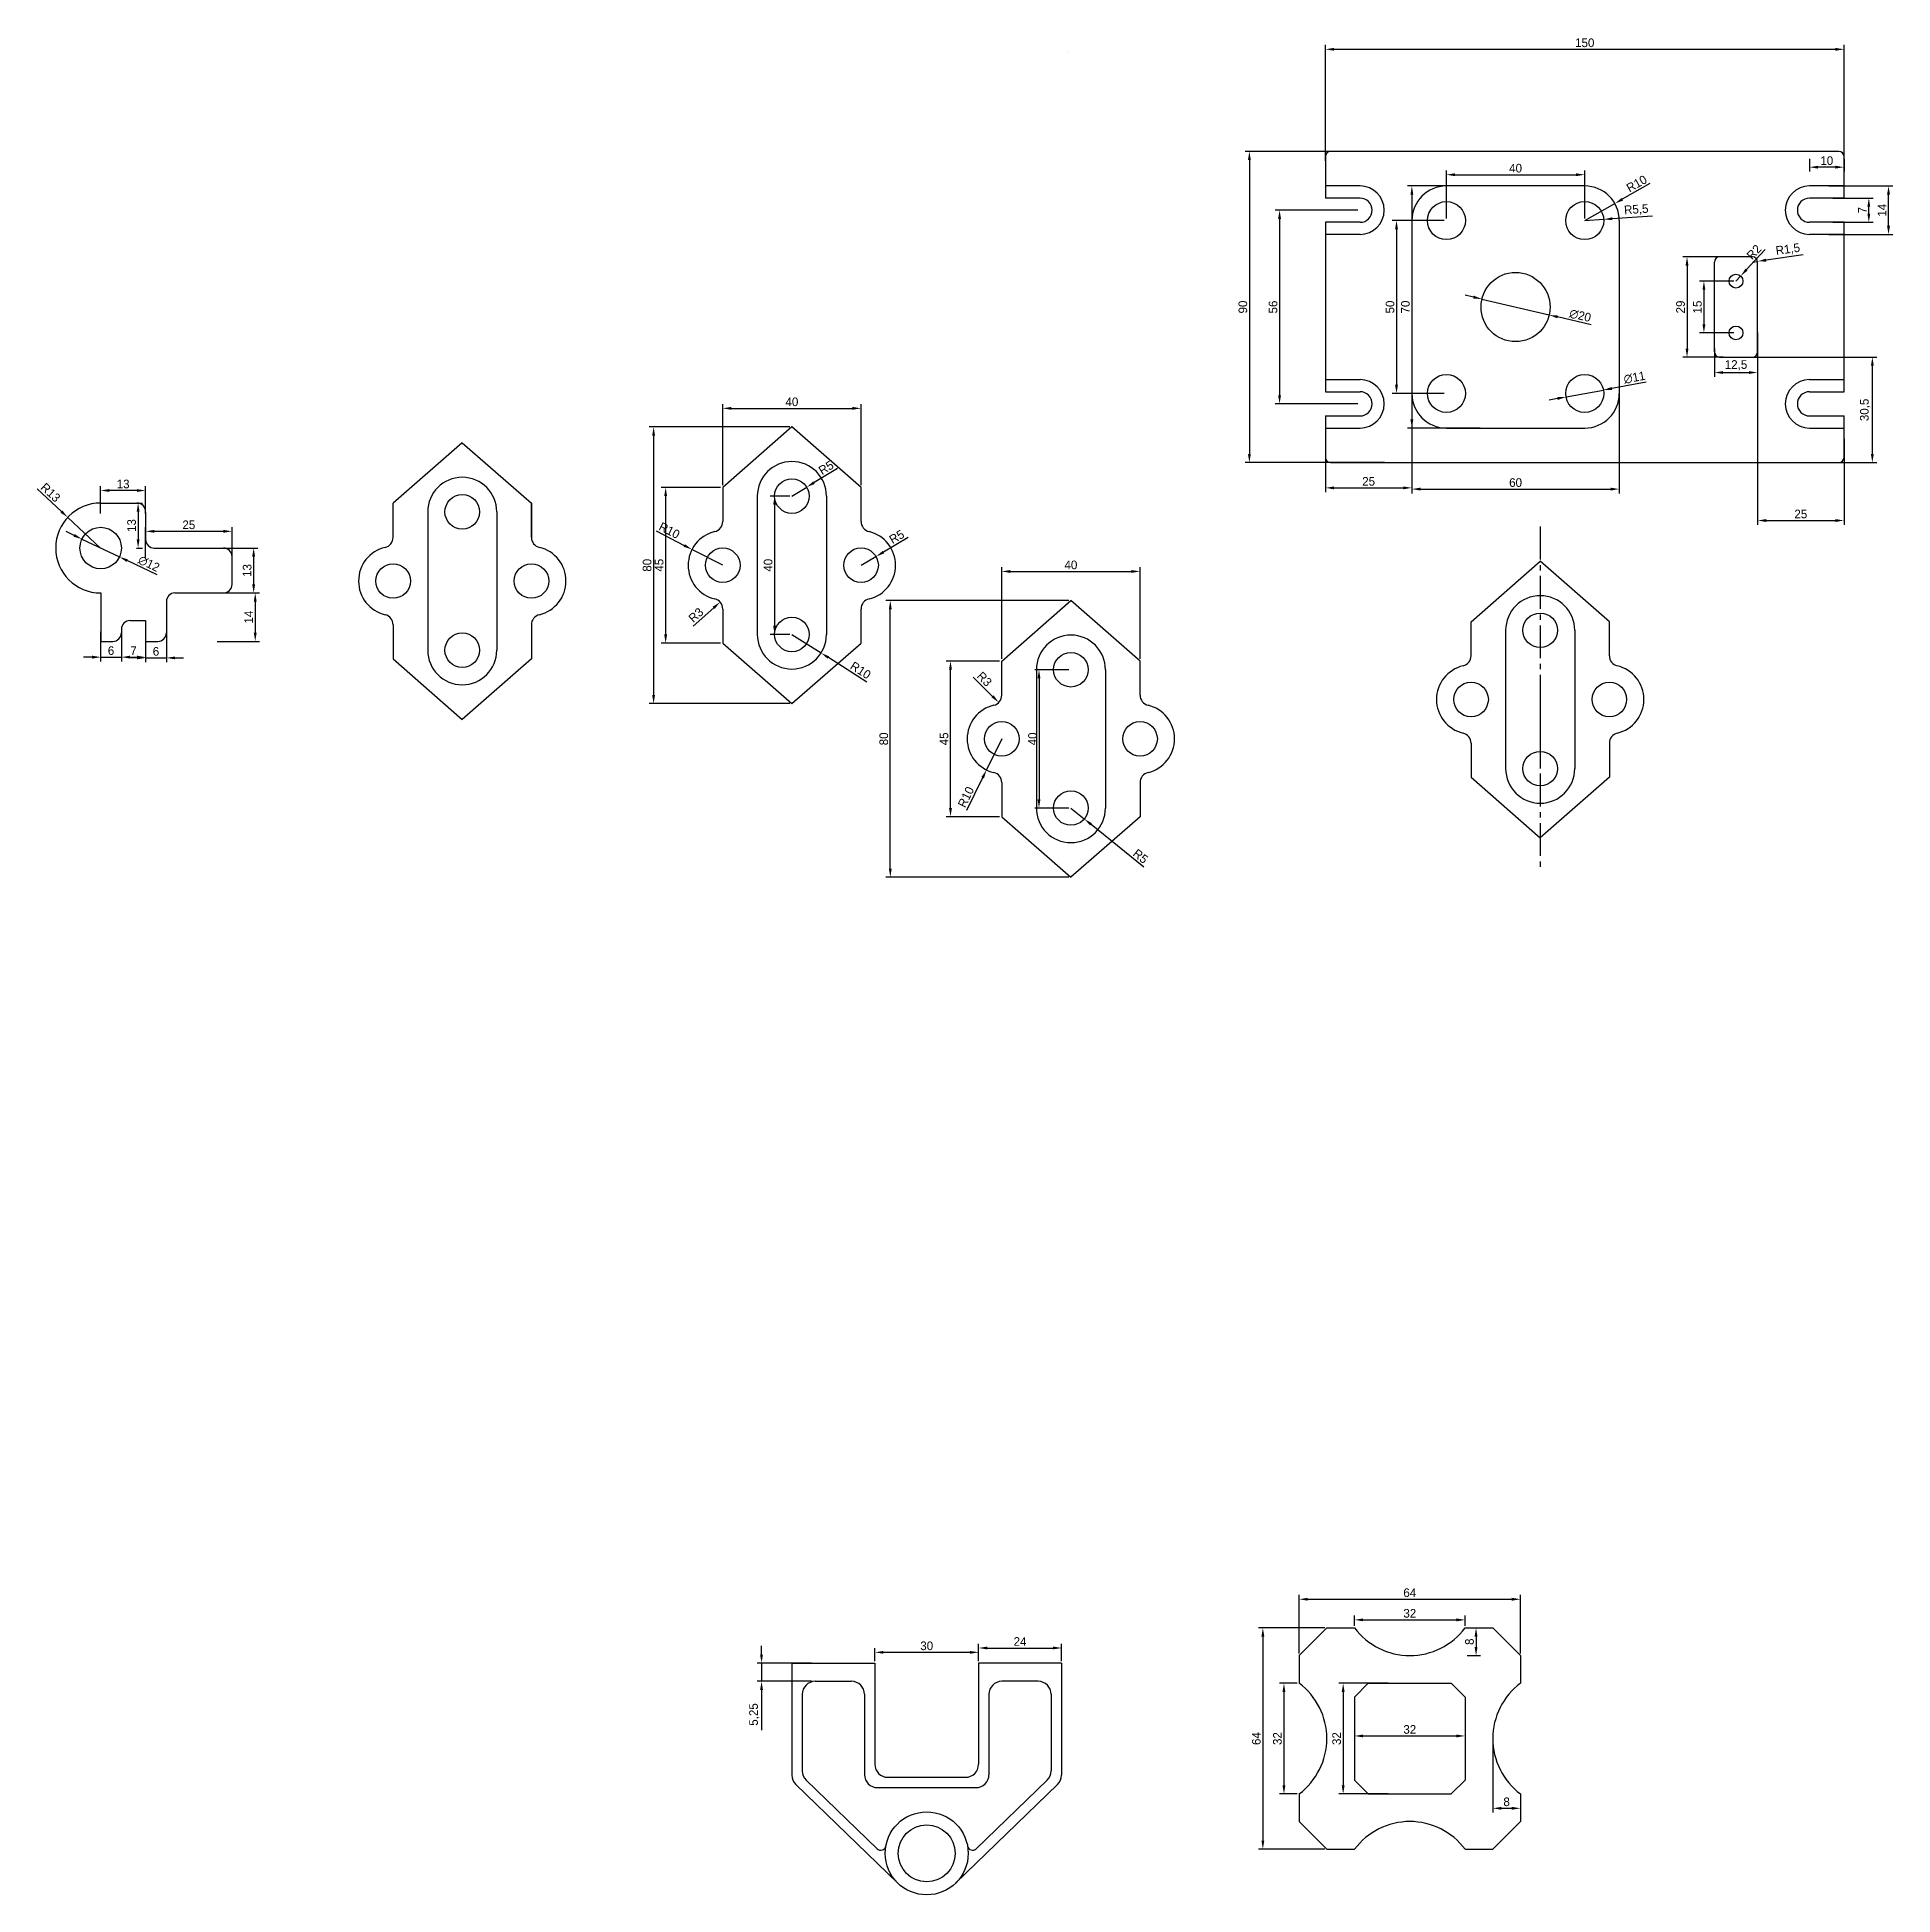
# Model space of a CAD drawing. Header units: millimetres. Extents: x -11614 to -3042, y 13178 to 15416.
# Drawn here: x -8017 to -7481, y 14001 to 14538 of the extents above; entities that cross this region are included whole.
import ezdxf

# ---------------------------------------------------------------- set-up
doc = ezdxf.new("R2010")
doc.units = ezdxf.units.MM
doc.header["$LTSCALE"] = 0.5
doc.header["$PDMODE"] = 34
doc.linetypes.add('CENTER2', pattern=[28.575, 19.05, -3.175, 3.175, -3.175])
doc.dimstyles.new('ISO-25', dxfattribs={"dimtxt": 2.5, "dimasz": 2.5, "dimexe": 1.25, "dimexo": 0.625, "dimtad": 1, "dimtxsty": 'Standard', "dimcen": 2.5, "dimadec": 0, "dimazin": 0, "dimtfac": 1, "dimtmove": 0, "dimatfit": 3, "dimfxl": 1, "dimarcsym": 0})

msp = doc.modelspace()

# ---------------------------------------------------------------- blocks, each defined once
blk = doc.blocks.new('*D99')
at = {"color": 0, "linetype": 'Continuous', "lineweight": -2, "transparency": 16777216}
for p, q in [((-7745.08, 14068.33), (-7745.08, 14073.34)), ((-7742.58, 14072.09), (-7723.58, 14072.09)), ((-7721.08, 14068.33), (-7721.08, 14073.34))]:
    blk.add_line(p, q, dxfattribs=at)
at = {"color": 0, "linetype": 'Continuous', "transparency": 16777216}
for points in [[(-7742.58, 14072.51), (-7742.58, 14071.68), (-7745.08, 14072.09)], [(-7723.58, 14072.51), (-7723.58, 14071.68), (-7721.08, 14072.09)]]:
    blk.add_solid(points, dxfattribs=at)
at = {"layer": 'Defpoints', "color": 0, "linetype": 'Continuous', "transparency": 16777216}
for p in [(-7721.08, 14072.09), (-7745.08, 14067.71), (-7721.08, 14067.71)]:
    blk.add_point(p, dxfattribs=at)
at = {"color": 0, "linetype": 'Continuous', "transparency": 16777216, "insert": (-7733.08, 14073.97), "char_height": 2.5, "attachment_point": 5}
blk.add_mtext('24', dxfattribs=at)
blk = doc.blocks.new('*D100')
at = {"color": 0, "linetype": 'Continuous', "lineweight": -2, "transparency": 16777216}
for p, q in [((-7775.08, 14068.33), (-7775.08, 14072.09)), ((-7772.58, 14070.84), (-7747.58, 14070.84)), ((-7745.08, 14068.33), (-7745.08, 14072.09))]:
    blk.add_line(p, q, dxfattribs=at)
at = {"color": 0, "linetype": 'Continuous', "transparency": 16777216}
for points in [[(-7772.58, 14071.25), (-7772.58, 14070.42), (-7775.08, 14070.84)], [(-7747.58, 14071.25), (-7747.58, 14070.42), (-7745.08, 14070.84)]]:
    blk.add_solid(points, dxfattribs=at)
at = {"layer": 'Defpoints', "color": 0, "linetype": 'Continuous', "transparency": 16777216}
for p in [(-7745.08, 14070.84), (-7775.08, 14067.71), (-7745.08, 14067.71)]:
    blk.add_point(p, dxfattribs=at)
at = {"color": 0, "linetype": 'Continuous', "transparency": 16777216, "insert": (-7760.08, 14072.71), "char_height": 2.5, "attachment_point": 5}
blk.add_mtext('30', dxfattribs=at)
blk = doc.blocks.new('*D101')
at = {"color": 0, "linetype": 'Continuous', "lineweight": -2, "transparency": 16777216}
for p, q in [((-7807.85, 14070.21), (-7807.85, 14072.71)), ((-7793.41, 14067.71), (-7809.1, 14067.71)), ((-7807.85, 14067.71), (-7807.85, 14062.46)), ((-7793.41, 14062.46), (-7809.1, 14062.46)), ((-7807.85, 14059.96), (-7807.85, 14048.29))]:
    blk.add_line(p, q, dxfattribs=at)
at = {"color": 0, "linetype": 'Continuous', "transparency": 16777216}
for points in [[(-7808.27, 14070.21), (-7807.44, 14070.21), (-7807.85, 14067.71)], [(-7808.27, 14059.96), (-7807.44, 14059.96), (-7807.85, 14062.46)]]:
    blk.add_solid(points, dxfattribs=at)
at = {"layer": 'Defpoints', "color": 0, "linetype": 'Continuous', "transparency": 16777216}
for p in [(-7792.79, 14067.71), (-7807.85, 14062.46), (-7792.79, 14062.46)]:
    blk.add_point(p, dxfattribs=at)
at = {"color": 0, "linetype": 'Continuous', "transparency": 16777216, "insert": (-7809.94, 14052.87), "char_height": 2.5, "attachment_point": 5, "rotation": 90}
blk.add_mtext('5,25', dxfattribs=at)
blk = doc.blocks.new('*D102')
at = {"color": 0, "linetype": 'Continuous', "lineweight": -2, "transparency": 16777216}
for p, q in [((-7636.35, 14049.19), (-7636.35, 14045.41)), ((-7604.35, 14049.19), (-7604.35, 14045.41)), ((-7633.85, 14046.66), (-7606.85, 14046.66))]:
    blk.add_line(p, q, dxfattribs=at)
at = {"color": 0, "linetype": 'Continuous', "transparency": 16777216}
for points in [[(-7633.85, 14047.07), (-7633.85, 14046.24), (-7636.35, 14046.66)], [(-7606.85, 14047.07), (-7606.85, 14046.24), (-7604.35, 14046.66)]]:
    blk.add_solid(points, dxfattribs=at)
at = {"layer": 'Defpoints', "color": 0, "linetype": 'Continuous', "transparency": 16777216}
for p in [(-7636.35, 14049.82), (-7604.35, 14049.82), (-7604.35, 14046.66)]:
    blk.add_point(p, dxfattribs=at)
at = {"color": 0, "linetype": 'Continuous', "transparency": 16777216, "insert": (-7620.35, 14048.53), "char_height": 2.5, "attachment_point": 5}
blk.add_mtext('32', dxfattribs=at)
blk = doc.blocks.new('*D103')
at = {"color": 0, "linetype": 'Continuous', "lineweight": -2, "transparency": 16777216}
for p, q in [((-7636.35, 14078.53), (-7636.35, 14081.48)), ((-7604.35, 14078.53), (-7604.35, 14081.48)), ((-7633.85, 14080.23), (-7606.85, 14080.23))]:
    blk.add_line(p, q, dxfattribs=at)
at = {"color": 0, "linetype": 'Continuous', "transparency": 16777216}
for points in [[(-7633.85, 14080.65), (-7633.85, 14079.81), (-7636.35, 14080.23)], [(-7606.85, 14080.65), (-7606.85, 14079.81), (-7604.35, 14080.23)]]:
    blk.add_solid(points, dxfattribs=at)
at = {"layer": 'Defpoints', "color": 0, "linetype": 'Continuous', "transparency": 16777216}
for p in [(-7636.35, 14077.9), (-7604.35, 14080.23), (-7604.35, 14077.9)]:
    blk.add_point(p, dxfattribs=at)
at = {"color": 0, "linetype": 'Continuous', "transparency": 16777216, "insert": (-7620.35, 14082.11), "char_height": 2.5, "attachment_point": 5}
blk.add_mtext('32', dxfattribs=at)
blk = doc.blocks.new('*D104')
at = {"color": 0, "linetype": 'Continuous', "lineweight": -2, "transparency": 16777216}
for p, q in [((-7652.35, 14070.53), (-7652.35, 14087.44)), ((-7649.85, 14086.19), (-7590.85, 14086.19)), ((-7588.35, 14070.53), (-7588.35, 14087.44))]:
    blk.add_line(p, q, dxfattribs=at)
at = {"color": 0, "linetype": 'Continuous', "transparency": 16777216}
for points in [[(-7649.85, 14086.61), (-7649.85, 14085.77), (-7652.35, 14086.19)], [(-7590.85, 14086.61), (-7590.85, 14085.77), (-7588.35, 14086.19)]]:
    blk.add_solid(points, dxfattribs=at)
at = {"layer": 'Defpoints', "color": 0, "linetype": 'Continuous', "transparency": 16777216}
for p in [(-7588.35, 14086.19), (-7652.35, 14069.9), (-7588.35, 14069.9)]:
    blk.add_point(p, dxfattribs=at)
at = {"color": 0, "linetype": 'Continuous', "transparency": 16777216, "insert": (-7620.35, 14088.07), "char_height": 2.5, "attachment_point": 5}
blk.add_mtext('64', dxfattribs=at)
blk = doc.blocks.new('*D105')
at = {"color": 0, "linetype": 'Continuous', "lineweight": -2, "transparency": 16777216}
for p, q in [((-7626.64, 14061.9), (-7640.87, 14061.9)), ((-7639.62, 14059.4), (-7639.62, 14032.4)), ((-7626.64, 14029.9), (-7640.87, 14029.9))]:
    blk.add_line(p, q, dxfattribs=at)
at = {"color": 0, "linetype": 'Continuous', "transparency": 16777216}
for points in [[(-7640.04, 14059.4), (-7639.21, 14059.4), (-7639.62, 14061.9)], [(-7640.04, 14032.4), (-7639.21, 14032.4), (-7639.62, 14029.9)]]:
    blk.add_solid(points, dxfattribs=at)
at = {"layer": 'Defpoints', "color": 0, "linetype": 'Continuous', "transparency": 16777216}
for p in [(-7626.01, 14061.9), (-7639.62, 14029.9), (-7626.01, 14029.9)]:
    blk.add_point(p, dxfattribs=at)
at = {"color": 0, "linetype": 'Continuous', "transparency": 16777216, "insert": (-7641.5, 14045.9), "char_height": 2.5, "attachment_point": 5, "rotation": 90}
blk.add_mtext('32', dxfattribs=at)
blk = doc.blocks.new('*D106')
at = {"color": 0, "linetype": 'Continuous', "lineweight": -2, "transparency": 16777216}
for p, q in [((-7652.97, 14061.9), (-7658, 14061.9)), ((-7656.75, 14059.4), (-7656.75, 14032.4)), ((-7652.97, 14029.9), (-7658, 14029.9))]:
    blk.add_line(p, q, dxfattribs=at)
at = {"color": 0, "linetype": 'Continuous', "transparency": 16777216}
for points in [[(-7657.17, 14059.4), (-7656.34, 14059.4), (-7656.75, 14061.9)], [(-7657.17, 14032.4), (-7656.34, 14032.4), (-7656.75, 14029.9)]]:
    blk.add_solid(points, dxfattribs=at)
at = {"layer": 'Defpoints', "color": 0, "linetype": 'Continuous', "transparency": 16777216}
for p in [(-7652.35, 14061.9), (-7656.75, 14029.9), (-7652.35, 14029.9)]:
    blk.add_point(p, dxfattribs=at)
at = {"color": 0, "linetype": 'Continuous', "transparency": 16777216, "insert": (-7658.63, 14045.9), "char_height": 2.5, "attachment_point": 5, "rotation": 90}
blk.add_mtext('32', dxfattribs=at)
blk = doc.blocks.new('*D107')
at = {"color": 0, "linetype": 'Continuous', "lineweight": -2, "transparency": 16777216}
for p, q in [((-7644.97, 14077.9), (-7664.1, 14077.9)), ((-7662.85, 14075.4), (-7662.85, 14016.4)), ((-7644.97, 14013.9), (-7664.1, 14013.9))]:
    blk.add_line(p, q, dxfattribs=at)
at = {"color": 0, "linetype": 'Continuous', "transparency": 16777216}
for points in [[(-7663.27, 14075.4), (-7662.43, 14075.4), (-7662.85, 14077.9)], [(-7663.27, 14016.4), (-7662.43, 14016.4), (-7662.85, 14013.9)]]:
    blk.add_solid(points, dxfattribs=at)
at = {"layer": 'Defpoints', "color": 0, "linetype": 'Continuous', "transparency": 16777216}
for p in [(-7644.35, 14077.9), (-7662.85, 14013.9), (-7644.35, 14013.9)]:
    blk.add_point(p, dxfattribs=at)
at = {"color": 0, "linetype": 'Continuous', "transparency": 16777216, "insert": (-7664.73, 14045.9), "char_height": 2.5, "attachment_point": 5, "rotation": 90}
blk.add_mtext('64', dxfattribs=at)
blk = doc.blocks.new('*D108')
at = {"color": 0, "linetype": 'Continuous', "lineweight": -2, "transparency": 16777216}
for p, q in [((-7596.35, 14045.28), (-7596.35, 14024.48)), ((-7588.35, 14029.28), (-7588.35, 14024.48)), ((-7593.85, 14025.73), (-7590.85, 14025.73))]:
    blk.add_line(p, q, dxfattribs=at)
at = {"color": 0, "linetype": 'Continuous', "transparency": 16777216}
for points in [[(-7593.85, 14026.15), (-7593.85, 14025.31), (-7596.35, 14025.73)], [(-7590.85, 14026.15), (-7590.85, 14025.31), (-7588.35, 14025.73)]]:
    blk.add_solid(points, dxfattribs=at)
at = {"layer": 'Defpoints', "color": 0, "linetype": 'Continuous', "transparency": 16777216}
for p in [(-7596.35, 14045.9), (-7588.35, 14029.9), (-7588.35, 14025.73)]:
    blk.add_point(p, dxfattribs=at)
at = {"color": 0, "linetype": 'Continuous', "transparency": 16777216, "insert": (-7592.35, 14027.6), "char_height": 2.5, "attachment_point": 5}
blk.add_mtext('8', dxfattribs=at)
blk = doc.blocks.new('*D109')
at = {"color": 0, "linetype": 'Continuous', "lineweight": -2, "transparency": 16777216}
for p, q in [((-7603.72, 14077.9), (-7599.94, 14077.9)), ((-7601.19, 14075.4), (-7601.19, 14072.4)), ((-7603.72, 14069.9), (-7599.94, 14069.9))]:
    blk.add_line(p, q, dxfattribs=at)
at = {"color": 0, "linetype": 'Continuous', "transparency": 16777216}
for points in [[(-7601.61, 14075.4), (-7600.77, 14075.4), (-7601.19, 14077.9)], [(-7601.61, 14072.4), (-7600.77, 14072.4), (-7601.19, 14069.9)]]:
    blk.add_solid(points, dxfattribs=at)
at = {"layer": 'Defpoints', "color": 0, "linetype": 'Continuous', "transparency": 16777216}
for p in [(-7604.35, 14077.9), (-7604.35, 14069.9), (-7601.19, 14069.9)]:
    blk.add_point(p, dxfattribs=at)
at = {"color": 0, "linetype": 'Continuous', "transparency": 16777216, "insert": (-7603.07, 14073.9), "char_height": 2.5, "attachment_point": 5, "rotation": 90}
blk.add_mtext('8', dxfattribs=at)
blk = doc.blocks.new('*D1')
at = {"color": 0, "lineweight": -2, "transparency": 16777216}
for p, q in [((-7999.01, 14400.14), (-7999.01, 14408.07)), ((-7988.51, 14406.82), (-7996.51, 14406.82)), ((-7986.01, 14400.14), (-7986.01, 14408.07))]:
    blk.add_line(p, q, dxfattribs=at)
at = {"color": 0, "transparency": 16777216}
for points in [[(-7996.51, 14407.24), (-7996.51, 14406.41), (-7999.01, 14406.82)], [(-7988.51, 14407.24), (-7988.51, 14406.41), (-7986.01, 14406.82)]]:
    blk.add_solid(points, dxfattribs=at)
at = {"layer": 'Defpoints', "color": 0, "transparency": 16777216}
for p in [(-7999.01, 14406.82), (-7999.01, 14399.51), (-7986.01, 14399.51)]:
    blk.add_point(p, dxfattribs=at)
at = {"color": 0, "transparency": 16777216, "insert": (-7992.51, 14408.7), "char_height": 2.5, "attachment_point": 5}
blk.add_mtext('13', dxfattribs=at)
blk = doc.blocks.new('*D2')
at = {"color": 0, "lineweight": -2, "transparency": 16777216}
for p, q in [((-7988.63, 14403.2), (-7986.93, 14403.2)), ((-7988.18, 14400.7), (-7988.18, 14392.7)), ((-7988.63, 14390.2), (-7986.93, 14390.2))]:
    blk.add_line(p, q, dxfattribs=at)
at = {"color": 0, "transparency": 16777216}
for points in [[(-7988.59, 14400.7), (-7987.76, 14400.7), (-7988.18, 14403.2)], [(-7988.59, 14392.7), (-7987.76, 14392.7), (-7988.18, 14390.2)]]:
    blk.add_solid(points, dxfattribs=at)
at = {"layer": 'Defpoints', "color": 0, "transparency": 16777216}
for p in [(-7989.26, 14403.2), (-7989.26, 14390.2), (-7988.18, 14390.2)]:
    blk.add_point(p, dxfattribs=at)
at = {"color": 0, "transparency": 16777216, "insert": (-7990.05, 14396.7), "char_height": 2.5, "attachment_point": 5, "rotation": 90}
blk.add_mtext('13', dxfattribs=at)
blk = doc.blocks.new('*D3')
at = {"color": 0, "lineweight": -2, "transparency": 16777216}
for p, q in [((-7986.01, 14387.41), (-7986.01, 14396.27)), ((-7963.51, 14395.02), (-7983.51, 14395.02)), ((-7961.01, 14387.41), (-7961.01, 14396.27))]:
    blk.add_line(p, q, dxfattribs=at)
at = {"color": 0, "transparency": 16777216}
for points in [[(-7983.51, 14395.44), (-7983.51, 14394.61), (-7986.01, 14395.02)], [(-7963.51, 14395.44), (-7963.51, 14394.61), (-7961.01, 14395.02)]]:
    blk.add_solid(points, dxfattribs=at)
at = {"layer": 'Defpoints', "color": 0, "transparency": 16777216}
for p in [(-7986.01, 14395.02), (-7986.01, 14386.78), (-7961.01, 14386.78)]:
    blk.add_point(p, dxfattribs=at)
at = {"color": 0, "transparency": 16777216, "insert": (-7973.51, 14396.9), "char_height": 2.5, "attachment_point": 5}
blk.add_mtext('25', dxfattribs=at)
blk = doc.blocks.new('*D4')
at = {"color": 0, "lineweight": -2, "transparency": 16777216}
for p, q in [((-7965.28, 14390.2), (-7953.51, 14390.2)), ((-7954.76, 14387.7), (-7954.76, 14379.7)), ((-7965.28, 14377.2), (-7953.51, 14377.2))]:
    blk.add_line(p, q, dxfattribs=at)
at = {"color": 0, "transparency": 16777216}
for points in [[(-7955.18, 14387.7), (-7954.34, 14387.7), (-7954.76, 14390.2)], [(-7955.18, 14379.7), (-7954.34, 14379.7), (-7954.76, 14377.2)]]:
    blk.add_solid(points, dxfattribs=at)
at = {"layer": 'Defpoints', "color": 0, "transparency": 16777216}
for p in [(-7965.9, 14390.2), (-7965.9, 14377.2), (-7954.76, 14377.2)]:
    blk.add_point(p, dxfattribs=at)
at = {"color": 0, "transparency": 16777216, "insert": (-7956.63, 14383.7), "char_height": 2.5, "attachment_point": 5, "rotation": 90}
blk.add_mtext('13', dxfattribs=at)
blk = doc.blocks.new('*D5')
at = {"color": 0, "lineweight": -2, "transparency": 16777216}
for p, q in [((-7965.28, 14377.2), (-7953.05, 14377.2)), ((-7954.3, 14374.7), (-7954.3, 14365.7)), ((-7965.28, 14363.2), (-7953.05, 14363.2))]:
    blk.add_line(p, q, dxfattribs=at)
at = {"color": 0, "transparency": 16777216}
for points in [[(-7954.72, 14374.7), (-7953.89, 14374.7), (-7954.3, 14377.2)], [(-7954.72, 14365.7), (-7953.89, 14365.7), (-7954.3, 14363.2)]]:
    blk.add_solid(points, dxfattribs=at)
at = {"layer": 'Defpoints', "color": 0, "transparency": 16777216}
for p in [(-7965.9, 14377.2), (-7965.9, 14363.2), (-7954.3, 14363.2)]:
    blk.add_point(p, dxfattribs=at)
at = {"color": 0, "transparency": 16777216, "insert": (-7956.18, 14370.2), "char_height": 2.5, "attachment_point": 5, "rotation": 90}
blk.add_mtext('14', dxfattribs=at)
blk = doc.blocks.new('*D6')
at = {"color": 0, "lineweight": -2, "transparency": 16777216}
for p, q in [((-7986.01, 14365.57), (-7986.01, 14357.17)), ((-7980.01, 14365.57), (-7980.01, 14357.17)), ((-7988.51, 14358.42), (-7991.01, 14358.42)), ((-7986.01, 14358.42), (-7980.01, 14358.42)), ((-7977.51, 14358.42), (-7975.01, 14358.42))]:
    blk.add_line(p, q, dxfattribs=at)
at = {"color": 0, "transparency": 16777216}
for points in [[(-7988.51, 14358.83), (-7988.51, 14358), (-7986.01, 14358.42)], [(-7977.51, 14358.83), (-7977.51, 14358), (-7980.01, 14358.42)]]:
    blk.add_solid(points, dxfattribs=at)
at = {"layer": 'Defpoints', "color": 0, "transparency": 16777216}
for p in [(-7986.01, 14366.2), (-7980.01, 14366.2), (-7980.01, 14358.42)]:
    blk.add_point(p, dxfattribs=at)
at = {"color": 0, "transparency": 16777216, "insert": (-7983.01, 14360.29), "char_height": 2.5, "attachment_point": 5}
blk.add_mtext('6', dxfattribs=at)
blk = doc.blocks.new('*D7')
at = {"color": 0, "lineweight": -2, "transparency": 16777216}
for p, q in [((-7993.01, 14366.07), (-7993.01, 14357.39)), ((-7986.01, 14366.07), (-7986.01, 14357.39)), ((-7990.51, 14358.64), (-7988.51, 14358.64))]:
    blk.add_line(p, q, dxfattribs=at)
at = {"color": 0, "transparency": 16777216}
for points in [[(-7990.51, 14359.06), (-7990.51, 14358.22), (-7993.01, 14358.64)], [(-7988.51, 14359.06), (-7988.51, 14358.22), (-7986.01, 14358.64)]]:
    blk.add_solid(points, dxfattribs=at)
at = {"layer": 'Defpoints', "color": 0, "transparency": 16777216}
for p in [(-7993.01, 14366.7), (-7986.01, 14366.7), (-7986.01, 14358.64)]:
    blk.add_point(p, dxfattribs=at)
at = {"color": 0, "transparency": 16777216, "insert": (-7989.51, 14360.51), "char_height": 2.5, "attachment_point": 5}
blk.add_mtext('7', dxfattribs=at)
blk = doc.blocks.new('*D8')
at = {"color": 0, "lineweight": -2, "transparency": 16777216}
for p, q in [((-7999.01, 14365.97), (-7999.01, 14357.39)), ((-7993.01, 14365.57), (-7993.01, 14357.39)), ((-8001.51, 14358.64), (-8004.01, 14358.64)), ((-7999.01, 14358.64), (-7993.01, 14358.64)), ((-7990.51, 14358.64), (-7988.01, 14358.64))]:
    blk.add_line(p, q, dxfattribs=at)
at = {"color": 0, "transparency": 16777216}
for points in [[(-8001.51, 14359.06), (-8001.51, 14358.22), (-7999.01, 14358.64)], [(-7990.51, 14359.06), (-7990.51, 14358.22), (-7993.01, 14358.64)]]:
    blk.add_solid(points, dxfattribs=at)
at = {"layer": 'Defpoints', "color": 0, "transparency": 16777216}
for p in [(-7999.01, 14366.6), (-7993.01, 14366.2), (-7993.01, 14358.64)]:
    blk.add_point(p, dxfattribs=at)
at = {"color": 0, "transparency": 16777216, "insert": (-7996.01, 14360.51), "char_height": 2.5, "attachment_point": 5}
blk.add_mtext('6', dxfattribs=at)
blk = doc.blocks.new('*D9')
at = {"color": 0, "lineweight": -2, "transparency": 16777216}
for p, q in [((-8006.68, 14393.85), (-8008.94, 14394.93)), ((-8004.42, 14392.78), (-7993.59, 14387.62)), ((-7982.68, 14382.42), (-7991.33, 14386.54))]:
    blk.add_line(p, q, dxfattribs=at)
at = {"color": 0, "transparency": 16777216}
for points in [[(-8006.5, 14394.23), (-8006.86, 14393.48), (-8004.42, 14392.78)], [(-7991.15, 14386.92), (-7991.51, 14386.17), (-7993.59, 14387.62)]]:
    blk.add_solid(points, dxfattribs=at)
at = {"layer": 'Defpoints', "color": 0, "transparency": 16777216}
for p in [(-8004.42, 14392.78), (-7993.59, 14387.62)]:
    blk.add_point(p, dxfattribs=at)
at = {"color": 0, "transparency": 16777216, "insert": (-7985.07, 14385.64), "char_height": 2.5, "attachment_point": 5, "rotation": 334.5267}
blk.add_mtext('∅12', dxfattribs=at)
blk = doc.blocks.new('*D10')
at = {"color": 0, "lineweight": -2, "transparency": 16777216}
for p, q in [((-8017.38, 14407.27), (-8010.36, 14400.75)), ((-7999.01, 14390.2), (-8008.53, 14399.05))]:
    blk.add_line(p, q, dxfattribs=at)
at = {"color": 0, "transparency": 16777216}
blk.add_solid([(-8010.08, 14401.05), (-8010.64, 14400.44), (-8008.53, 14399.05)], dxfattribs=at)
at = {"layer": 'Defpoints', "color": 0, "transparency": 16777216}
for p in [(-8008.53, 14399.05), (-7999.01, 14390.2)]:
    blk.add_point(p, dxfattribs=at)
at = {"color": 0, "transparency": 16777216, "insert": (-8013.51, 14406.24), "char_height": 2.5, "attachment_point": 5, "rotation": 317.095}
blk.add_mtext('R13', dxfattribs=at)
blk = doc.blocks.new('*D11')
at = {"color": 0, "lineweight": -2, "transparency": 16777216}
for p, q in [((-7785.9, 14413.21), (-7792.66, 14409.1)), ((-7799.07, 14405.21), (-7794.8, 14407.8))]:
    blk.add_line(p, q, dxfattribs=at)
at = {"color": 0, "transparency": 16777216}
blk.add_solid([(-7792.88, 14409.46), (-7792.45, 14408.75), (-7794.8, 14407.8)], dxfattribs=at)
at = {"layer": 'Defpoints', "color": 0, "transparency": 16777216}
for p in [(-7799.07, 14405.21, 2), (-7794.8, 14407.8, 2)]:
    blk.add_point(p, dxfattribs=at)
at = {"color": 0, "transparency": 16777216, "insert": (-7789.18, 14413.41), "char_height": 2.5, "attachment_point": 5, "rotation": 31.2708}
blk.add_mtext('R5', dxfattribs=at)
blk = doc.blocks.new('*D12')
at = {"color": 0, "lineweight": -2, "transparency": 16777216}
for p, q in [((-7799.07, 14365.21), (-7790.63, 14359.85)), ((-7777.4, 14351.45), (-7788.52, 14358.51))]:
    blk.add_line(p, q, dxfattribs=at)
at = {"color": 0, "transparency": 16777216}
blk.add_solid([(-7788.3, 14358.86), (-7788.74, 14358.16), (-7790.63, 14359.85)], dxfattribs=at)
at = {"layer": 'Defpoints', "color": 0, "transparency": 16777216}
for p in [(-7799.07, 14365.21, 2), (-7790.63, 14359.85, 2)]:
    blk.add_point(p, dxfattribs=at)
at = {"color": 0, "transparency": 16777216, "insert": (-7779.21, 14354.82), "char_height": 2.5, "attachment_point": 5, "rotation": 327.5836}
blk.add_mtext('R10', dxfattribs=at)
blk = doc.blocks.new('*D13')
at = {"color": 0, "lineweight": -2, "transparency": 16777216}
for p, q in [((-7765.46, 14393.19), (-7772.6, 14389)), ((-7779.07, 14385.21), (-7774.76, 14387.74))]:
    blk.add_line(p, q, dxfattribs=at)
at = {"color": 0, "transparency": 16777216}
blk.add_solid([(-7772.81, 14389.36), (-7772.39, 14388.64), (-7774.76, 14387.74)], dxfattribs=at)
at = {"layer": 'Defpoints', "color": 0, "transparency": 16777216}
for p in [(-7774.76, 14387.74, 2), (-7779.07, 14385.21, 2)]:
    blk.add_point(p, dxfattribs=at)
at = {"color": 0, "transparency": 16777216, "insert": (-7768.75, 14393.44), "char_height": 2.5, "attachment_point": 5, "rotation": 30.3887}
blk.add_mtext('R5', dxfattribs=at)
blk = doc.blocks.new('*D14')
at = {"color": 0, "lineweight": -2, "transparency": 16777216}
for p, q in [((-7838.34, 14395.12), (-7830.19, 14390.92)), ((-7819.07, 14385.21), (-7827.97, 14389.78))]:
    blk.add_line(p, q, dxfattribs=at)
at = {"color": 0, "transparency": 16777216}
blk.add_solid([(-7830, 14391.3), (-7830.38, 14390.55), (-7827.97, 14389.78)], dxfattribs=at)
at = {"layer": 'Defpoints', "color": 0, "transparency": 16777216}
for p in [(-7827.97, 14389.78, 2), (-7819.07, 14385.21, 2)]:
    blk.add_point(p, dxfattribs=at)
at = {"color": 0, "transparency": 16777216, "insert": (-7834.52, 14395.26), "char_height": 2.5, "attachment_point": 5, "rotation": 332.791}
blk.add_mtext('R10', dxfattribs=at)
blk = doc.blocks.new('*D15')
at = {"color": 0, "lineweight": -2, "transparency": 16777216}
blk.add_line((-7827.59, 14367.6), (-7821.7, 14372.89), dxfattribs=at)
at = {"color": 0, "transparency": 16777216}
blk.add_solid([(-7821.98, 14373.2), (-7821.42, 14372.58), (-7819.84, 14374.57)], dxfattribs=at)
at = {"layer": 'Defpoints', "color": 0, "transparency": 16777216}
for p in [(-7822.07, 14372.56, 2), (-7819.84, 14374.57, 2)]:
    blk.add_point(p, dxfattribs=at)
at = {"color": 0, "transparency": 16777216, "insert": (-7826.83, 14370.81), "char_height": 2.5, "attachment_point": 5, "rotation": 41.9628}
blk.add_mtext('R3', dxfattribs=at)
blk = doc.blocks.new('*D16')
at = {"color": 0, "lineweight": -2, "transparency": 16777216}
for p, q in [((-7799.7, 14405.21), (-7805.32, 14405.21)), ((-7804.07, 14402.71), (-7804.07, 14367.71)), ((-7799.7, 14365.21), (-7805.32, 14365.21))]:
    blk.add_line(p, q, dxfattribs=at)
at = {"color": 0, "transparency": 16777216}
for points in [[(-7804.49, 14402.71), (-7803.66, 14402.71), (-7804.07, 14405.21)], [(-7804.49, 14367.71), (-7803.66, 14367.71), (-7804.07, 14365.21)]]:
    blk.add_solid(points, dxfattribs=at)
at = {"layer": 'Defpoints', "color": 0, "transparency": 16777216}
for p in [(-7799.07, 14405.21, 2), (-7804.07, 14365.21), (-7799.07, 14365.21, 2)]:
    blk.add_point(p, dxfattribs=at)
at = {"color": 0, "transparency": 16777216, "insert": (-7805.95, 14385.21), "char_height": 2.5, "attachment_point": 5, "rotation": 90}
blk.add_mtext('40', dxfattribs=at)
blk = doc.blocks.new('*D17')
at = {"color": 0, "lineweight": -2, "transparency": 16777216}
for p, q in [((-7799.7, 14425.21), (-7840.32, 14425.21)), ((-7839.07, 14422.71), (-7839.07, 14347.71)), ((-7799.7, 14345.21), (-7840.32, 14345.21))]:
    blk.add_line(p, q, dxfattribs=at)
at = {"color": 0, "transparency": 16777216}
for points in [[(-7839.49, 14422.71), (-7838.66, 14422.71), (-7839.07, 14425.21)], [(-7839.49, 14347.71), (-7838.66, 14347.71), (-7839.07, 14345.21)]]:
    blk.add_solid(points, dxfattribs=at)
at = {"layer": 'Defpoints', "color": 0, "transparency": 16777216}
for p in [(-7799.07, 14425.21, 2), (-7839.07, 14345.21), (-7799.07, 14345.21, 2)]:
    blk.add_point(p, dxfattribs=at)
at = {"color": 0, "transparency": 16777216, "insert": (-7840.95, 14385.21), "char_height": 2.5, "attachment_point": 5, "rotation": 90}
blk.add_mtext('80', dxfattribs=at)
blk = doc.blocks.new('*D18')
at = {"color": 0, "lineweight": -2, "transparency": 16777216}
for p, q in [((-7819.7, 14407.71), (-7836.84, 14407.71)), ((-7835.59, 14405.21), (-7835.59, 14365.21)), ((-7819.7, 14362.71), (-7836.84, 14362.71))]:
    blk.add_line(p, q, dxfattribs=at)
at = {"color": 0, "transparency": 16777216}
for points in [[(-7836.01, 14405.21), (-7835.18, 14405.21), (-7835.59, 14407.71)], [(-7836.01, 14365.21), (-7835.18, 14365.21), (-7835.59, 14362.71)]]:
    blk.add_solid(points, dxfattribs=at)
at = {"layer": 'Defpoints', "color": 0, "transparency": 16777216}
for p in [(-7819.07, 14407.71, 2), (-7835.59, 14362.71), (-7819.07, 14362.71, 2)]:
    blk.add_point(p, dxfattribs=at)
at = {"color": 0, "transparency": 16777216, "insert": (-7837.47, 14385.21), "char_height": 2.5, "attachment_point": 5, "rotation": 90}
blk.add_mtext('45', dxfattribs=at)
blk = doc.blocks.new('*D19')
at = {"color": 0, "lineweight": -2, "transparency": 16777216}
for p, q in [((-7819.07, 14408.33), (-7819.07, 14431.84)), ((-7816.57, 14430.59), (-7781.57, 14430.59)), ((-7779.07, 14408.33), (-7779.07, 14431.84))]:
    blk.add_line(p, q, dxfattribs=at)
at = {"color": 0, "transparency": 16777216}
for points in [[(-7816.57, 14431.01), (-7816.57, 14430.17), (-7819.07, 14430.59)], [(-7781.57, 14431.01), (-7781.57, 14430.17), (-7779.07, 14430.59)]]:
    blk.add_solid(points, dxfattribs=at)
at = {"layer": 'Defpoints', "color": 0, "transparency": 16777216}
for p in [(-7779.07, 14430.59), (-7819.07, 14407.71, 2), (-7779.07, 14407.71, 2)]:
    blk.add_point(p, dxfattribs=at)
at = {"color": 0, "transparency": 16777216, "insert": (-7799.07, 14432.46), "char_height": 2.5, "attachment_point": 5}
blk.add_mtext('40', dxfattribs=at)
blk = doc.blocks.new('*D20')
at = {"color": 0, "lineweight": -2, "transparency": 16777216}
for p, q in [((-7601.92, 14462.76), (-7604.35, 14463.34)), ((-7599.49, 14462.19), (-7580.02, 14457.59)), ((-7567.86, 14454.72), (-7577.59, 14457.02))]:
    blk.add_line(p, q, dxfattribs=at)
at = {"color": 0, "transparency": 16777216}
for points in [[(-7601.82, 14463.17), (-7602.01, 14462.36), (-7599.49, 14462.19)], [(-7577.49, 14457.42), (-7577.68, 14456.61), (-7580.02, 14457.59)]]:
    blk.add_solid(points, dxfattribs=at)
at = {"layer": 'Defpoints', "color": 0, "transparency": 16777216}
for p in [(-7599.49, 14462.19, 2), (-7580.02, 14457.59, 2)]:
    blk.add_point(p, dxfattribs=at)
at = {"color": 0, "transparency": 16777216, "insert": (-7571.08, 14457.4), "char_height": 2.5, "attachment_point": 5, "rotation": 346.7058}
blk.add_mtext('∅20', dxfattribs=at)
blk = doc.blocks.new('*D21')
at = {"color": 0, "lineweight": -2, "transparency": 16777216}
for p, q in [((-7575.16, 14433.89), (-7564.35, 14435.89)), ((-7551.96, 14438.19), (-7561.89, 14436.35)), ((-7577.62, 14433.43), (-7580.08, 14432.97))]:
    blk.add_line(p, q, dxfattribs=at)
at = {"color": 0, "transparency": 16777216}
for points in [[(-7561.96, 14436.76), (-7561.81, 14435.94), (-7564.35, 14435.89)], [(-7577.7, 14433.84), (-7577.54, 14433.02), (-7575.16, 14433.89)]]:
    blk.add_solid(points, dxfattribs=at)
at = {"layer": 'Defpoints', "color": 0, "transparency": 16777216}
for p in [(-7564.35, 14435.89, 2), (-7575.16, 14433.89, 2)]:
    blk.add_point(p, dxfattribs=at)
at = {"color": 0, "transparency": 16777216, "insert": (-7555.37, 14439.47), "char_height": 2.5, "attachment_point": 5, "rotation": 10.5195}
blk.add_mtext('∅11', dxfattribs=at)
blk = doc.blocks.new('*D22')
at = {"color": 0, "lineweight": -2, "transparency": 16777216}
for p, q in [((-7619.75, 14447.27), (-7619.75, 14405.99)), ((-7559.75, 14447.27), (-7559.75, 14405.99)), ((-7617.25, 14407.24), (-7562.25, 14407.24))]:
    blk.add_line(p, q, dxfattribs=at)
at = {"color": 0, "transparency": 16777216}
for points in [[(-7617.25, 14407.65), (-7617.25, 14406.82), (-7619.75, 14407.24)], [(-7562.25, 14407.65), (-7562.25, 14406.82), (-7559.75, 14407.24)]]:
    blk.add_solid(points, dxfattribs=at)
at = {"layer": 'Defpoints', "color": 0, "transparency": 16777216}
for p in [(-7619.75, 14447.9, 2), (-7559.75, 14447.9, 2), (-7559.75, 14407.24)]:
    blk.add_point(p, dxfattribs=at)
at = {"color": 0, "transparency": 16777216, "insert": (-7589.75, 14409.11), "char_height": 2.5, "attachment_point": 5}
blk.add_mtext('60', dxfattribs=at)
blk = doc.blocks.new('*D23')
at = {"color": 0, "lineweight": -2, "transparency": 16777216}
for p, q in [((-7497.98, 14491.39), (-7486.33, 14491.39)), ((-7497.98, 14484.39), (-7486.33, 14484.39)), ((-7487.58, 14486.89), (-7487.58, 14488.89))]:
    blk.add_line(p, q, dxfattribs=at)
at = {"color": 0, "transparency": 16777216}
for points in [[(-7488, 14488.89), (-7487.17, 14488.89), (-7487.58, 14491.39)], [(-7488, 14486.89), (-7487.17, 14486.89), (-7487.58, 14484.39)]]:
    blk.add_solid(points, dxfattribs=at)
at = {"layer": 'Defpoints', "color": 0, "transparency": 16777216}
for p in [(-7498.6, 14491.39, 2), (-7487.58, 14491.39), (-7498.6, 14484.39, 2)]:
    blk.add_point(p, dxfattribs=at)
at = {"color": 0, "transparency": 16777216, "insert": (-7489.46, 14487.89), "char_height": 2.5, "attachment_point": 5, "rotation": 90}
blk.add_mtext('7', dxfattribs=at)
blk = doc.blocks.new('*D24')
at = {"color": 0, "lineweight": -2, "transparency": 16777216}
for p, q in [((-7499.13, 14494.89), (-7480.63, 14494.89)), ((-7481.88, 14483.39), (-7481.88, 14492.39)), ((-7499.13, 14480.89), (-7480.63, 14480.89))]:
    blk.add_line(p, q, dxfattribs=at)
at = {"color": 0, "transparency": 16777216}
for points in [[(-7482.3, 14492.39), (-7481.46, 14492.39), (-7481.88, 14494.89)], [(-7482.3, 14483.39), (-7481.46, 14483.39), (-7481.88, 14480.89)]]:
    blk.add_solid(points, dxfattribs=at)
at = {"layer": 'Defpoints', "color": 0, "transparency": 16777216}
for p in [(-7499.75, 14494.89, 2), (-7481.88, 14494.89), (-7499.75, 14480.89, 2)]:
    blk.add_point(p, dxfattribs=at)
at = {"color": 0, "transparency": 16777216, "insert": (-7483.76, 14487.89), "char_height": 2.5, "attachment_point": 5, "rotation": 90}
blk.add_mtext('14', dxfattribs=at)
blk = doc.blocks.new('*D25')
at = {"color": 0, "lineweight": -2, "transparency": 16777216}
for p, q in [((-7504.75, 14502.77), (-7504.75, 14499.08)), ((-7497.25, 14500.33), (-7502.25, 14500.33)), ((-7494.75, 14502.77), (-7494.75, 14499.08))]:
    blk.add_line(p, q, dxfattribs=at)
at = {"color": 0, "transparency": 16777216}
for points in [[(-7502.25, 14500.75), (-7502.25, 14499.92), (-7504.75, 14500.33)], [(-7497.25, 14500.75), (-7497.25, 14499.92), (-7494.75, 14500.33)]]:
    blk.add_solid(points, dxfattribs=at)
at = {"layer": 'Defpoints', "color": 0, "transparency": 16777216}
for p in [(-7504.75, 14503.39, 2), (-7504.75, 14500.33), (-7494.75, 14503.39, 2)]:
    blk.add_point(p, dxfattribs=at)
at = {"color": 0, "transparency": 16777216, "insert": (-7499.75, 14502.21), "char_height": 2.5, "attachment_point": 5}
blk.add_mtext('10', dxfattribs=at)
blk = doc.blocks.new('*D26')
at = {"color": 0, "lineweight": -2, "transparency": 16777216}
for p, q in [((-7517.59, 14476.53), (-7522.96, 14470.7)), ((-7526, 14467.39), (-7524.65, 14468.86))]:
    blk.add_line(p, q, dxfattribs=at)
at = {"color": 0, "transparency": 16777216}
blk.add_solid([(-7523.26, 14470.98), (-7522.65, 14470.42), (-7524.65, 14468.86)], dxfattribs=at)
at = {"layer": 'Defpoints', "color": 0, "transparency": 16777216}
for p in [(-7524.65, 14468.86, 2), (-7526, 14467.39, 2)]:
    blk.add_point(p, dxfattribs=at)
at = {"color": 0, "transparency": 16777216, "insert": (-7520.81, 14475.8), "char_height": 2.5, "attachment_point": 5, "rotation": 47.3684}
blk.add_mtext('R2', dxfattribs=at)
blk = doc.blocks.new('*D27')
at = {"color": 0, "lineweight": -2, "transparency": 16777216}
for p, q in [((-7569.75, 14484.89), (-7564.27, 14485.25)), ((-7550.13, 14486.17), (-7561.77, 14485.41))]:
    blk.add_line(p, q, dxfattribs=at)
at = {"color": 0, "transparency": 16777216}
blk.add_solid([(-7561.8, 14485.83), (-7561.74, 14484.99), (-7564.27, 14485.25)], dxfattribs=at)
at = {"layer": 'Defpoints', "color": 0, "transparency": 16777216}
for p in [(-7569.75, 14484.89, 2), (-7564.27, 14485.25, 2)]:
    blk.add_point(p, dxfattribs=at)
at = {"color": 0, "transparency": 16777216, "insert": (-7554.84, 14487.95), "char_height": 2.5, "attachment_point": 5, "rotation": 3.7191}
blk.add_mtext('R5,5', dxfattribs=at)
blk = doc.blocks.new('*D28')
at = {"color": 0, "lineweight": -2, "transparency": 16777216}
for p, q in [((-7550.9, 14495.57), (-7558.88, 14491.05)), ((-7569.75, 14484.89), (-7561.05, 14489.82))]:
    blk.add_line(p, q, dxfattribs=at)
at = {"color": 0, "transparency": 16777216}
blk.add_solid([(-7559.08, 14491.41), (-7558.67, 14490.69), (-7561.05, 14489.82)], dxfattribs=at)
at = {"layer": 'Defpoints', "color": 0, "transparency": 16777216}
for p in [(-7561.05, 14489.82, 2), (-7569.75, 14484.89, 2)]:
    blk.add_point(p, dxfattribs=at)
at = {"color": 0, "transparency": 16777216, "insert": (-7554.73, 14495.56), "char_height": 2.5, "attachment_point": 5, "rotation": 29.5241}
blk.add_mtext('R10', dxfattribs=at)
blk = doc.blocks.new('*D29')
at = {"color": 0, "lineweight": -2, "transparency": 16777216}
for p, q in [((-7644.75, 14419.55), (-7644.75, 14406.34)), ((-7619.75, 14419.55), (-7619.75, 14406.34)), ((-7642.25, 14407.59), (-7622.25, 14407.59))]:
    blk.add_line(p, q, dxfattribs=at)
at = {"color": 0, "transparency": 16777216}
for points in [[(-7642.25, 14408), (-7642.25, 14407.17), (-7644.75, 14407.59)], [(-7622.25, 14408), (-7622.25, 14407.17), (-7619.75, 14407.59)]]:
    blk.add_solid(points, dxfattribs=at)
at = {"layer": 'Defpoints', "color": 0, "transparency": 16777216}
for p in [(-7644.75, 14420.17, 2), (-7619.75, 14420.17), (-7619.75, 14407.59)]:
    blk.add_point(p, dxfattribs=at)
at = {"color": 0, "transparency": 16777216, "insert": (-7632.25, 14409.46), "char_height": 2.5, "attachment_point": 5}
blk.add_mtext('25', dxfattribs=at)
blk = doc.blocks.new('*D30')
at = {"color": 0, "lineweight": -2, "transparency": 16777216}
for p, q in [((-7519.75, 14452.53), (-7519.75, 14396.9)), ((-7494.75, 14421.77), (-7494.75, 14396.9)), ((-7517.25, 14398.15), (-7497.25, 14398.15))]:
    blk.add_line(p, q, dxfattribs=at)
at = {"color": 0, "transparency": 16777216}
for points in [[(-7517.25, 14398.56), (-7517.25, 14397.73), (-7519.75, 14398.15)], [(-7497.25, 14398.56), (-7497.25, 14397.73), (-7494.75, 14398.15)]]:
    blk.add_solid(points, dxfattribs=at)
at = {"layer": 'Defpoints', "color": 0, "transparency": 16777216}
for p in [(-7519.75, 14453.16, 2), (-7494.75, 14422.39, 2), (-7494.75, 14398.15)]:
    blk.add_point(p, dxfattribs=at)
at = {"color": 0, "transparency": 16777216, "insert": (-7507.25, 14400.02), "char_height": 2.5, "attachment_point": 5}
blk.add_mtext('25', dxfattribs=at)
blk = doc.blocks.new('*D31')
at = {"color": 0, "lineweight": -2, "transparency": 16777216}
for p, q in [((-7522.51, 14445.39), (-7485.31, 14445.39)), ((-7486.56, 14417.39), (-7486.56, 14442.89)), ((-7522.51, 14414.89), (-7485.31, 14414.89))]:
    blk.add_line(p, q, dxfattribs=at)
at = {"color": 0, "transparency": 16777216}
for points in [[(-7486.98, 14442.89), (-7486.15, 14442.89), (-7486.56, 14445.39)], [(-7486.98, 14417.39), (-7486.15, 14417.39), (-7486.56, 14414.89)]]:
    blk.add_solid(points, dxfattribs=at)
at = {"layer": 'Defpoints', "color": 0, "transparency": 16777216}
for p in [(-7523.14, 14445.39, 2), (-7486.56, 14445.39), (-7523.14, 14414.89, 2)]:
    blk.add_point(p, dxfattribs=at)
at = {"color": 0, "transparency": 16777216, "insert": (-7488.65, 14430.14), "char_height": 2.5, "attachment_point": 5, "rotation": 90}
blk.add_mtext('30,5', dxfattribs=at)
blk = doc.blocks.new('*D32')
at = {"color": 0, "lineweight": -2, "transparency": 16777216}
for p, q in [((-7521.25, 14472.89), (-7519.77, 14473.1)), ((-7506.56, 14474.95), (-7517.29, 14473.45))]:
    blk.add_line(p, q, dxfattribs=at)
at = {"color": 0, "transparency": 16777216}
blk.add_solid([(-7517.35, 14473.86), (-7517.23, 14473.03), (-7519.77, 14473.1)], dxfattribs=at)
at = {"layer": 'Defpoints', "color": 0, "transparency": 16777216}
for p in [(-7519.77, 14473.1, 2), (-7521.25, 14472.89, 2)]:
    blk.add_point(p, dxfattribs=at)
at = {"color": 0, "transparency": 16777216, "insert": (-7510.98, 14476.43), "char_height": 2.5, "attachment_point": 5, "rotation": 7.9805}
blk.add_mtext('R1,5', dxfattribs=at)
blk = doc.blocks.new('*D33')
at = {"color": 0, "lineweight": -2, "transparency": 16777216}
for p, q in [((-7532.25, 14447.93), (-7532.25, 14439.7)), ((-7519.75, 14447.93), (-7519.75, 14439.7)), ((-7529.75, 14440.95), (-7522.25, 14440.95))]:
    blk.add_line(p, q, dxfattribs=at)
at = {"color": 0, "transparency": 16777216}
for points in [[(-7529.75, 14441.36), (-7529.75, 14440.53), (-7532.25, 14440.95)], [(-7522.25, 14441.36), (-7522.25, 14440.53), (-7519.75, 14440.95)]]:
    blk.add_solid(points, dxfattribs=at)
at = {"layer": 'Defpoints', "color": 0, "transparency": 16777216}
for p in [(-7532.25, 14448.55, 2), (-7519.75, 14448.55), (-7519.75, 14440.95)]:
    blk.add_point(p, dxfattribs=at)
at = {"color": 0, "transparency": 16777216, "insert": (-7526, 14443.03), "char_height": 2.5, "attachment_point": 5}
blk.add_mtext('12,5', dxfattribs=at)
blk = doc.blocks.new('*D34')
at = {"color": 0, "lineweight": -2, "transparency": 16777216}
for p, q in [((-7529.75, 14474.39), (-7541.41, 14474.39)), ((-7540.16, 14471.89), (-7540.16, 14447.89)), ((-7529.75, 14445.39), (-7541.41, 14445.39))]:
    blk.add_line(p, q, dxfattribs=at)
at = {"color": 0, "transparency": 16777216}
for points in [[(-7540.58, 14471.89), (-7539.74, 14471.89), (-7540.16, 14474.39)], [(-7540.58, 14447.89), (-7539.74, 14447.89), (-7540.16, 14445.39)]]:
    blk.add_solid(points, dxfattribs=at)
at = {"layer": 'Defpoints', "color": 0, "transparency": 16777216}
for p in [(-7529.12, 14474.39, 2), (-7540.16, 14445.39), (-7529.12, 14445.39, 2)]:
    blk.add_point(p, dxfattribs=at)
at = {"color": 0, "transparency": 16777216, "insert": (-7542.03, 14459.89), "char_height": 2.5, "attachment_point": 5, "rotation": 90}
blk.add_mtext('29', dxfattribs=at)
blk = doc.blocks.new('*D35')
at = {"color": 0, "lineweight": -2, "transparency": 16777216}
for p, q in [((-7526.63, 14467.39), (-7536.53, 14467.39)), ((-7535.28, 14464.89), (-7535.28, 14454.89)), ((-7526.63, 14452.39), (-7536.53, 14452.39))]:
    blk.add_line(p, q, dxfattribs=at)
at = {"color": 0, "transparency": 16777216}
for points in [[(-7535.69, 14464.89), (-7534.86, 14464.89), (-7535.28, 14467.39)], [(-7535.69, 14454.89), (-7534.86, 14454.89), (-7535.28, 14452.39)]]:
    blk.add_solid(points, dxfattribs=at)
at = {"layer": 'Defpoints', "color": 0, "transparency": 16777216}
for p in [(-7526, 14467.39), (-7535.28, 14452.39), (-7526, 14452.39, 2)]:
    blk.add_point(p, dxfattribs=at)
at = {"color": 0, "transparency": 16777216, "insert": (-7537.15, 14459.89), "char_height": 2.5, "attachment_point": 5, "rotation": 90}
blk.add_mtext('15', dxfattribs=at)
blk = doc.blocks.new('*D36')
at = {"color": 0, "lineweight": -2, "transparency": 16777216}
for p, q in [((-7609.75, 14485.52), (-7609.75, 14499.4)), ((-7607.25, 14498.15), (-7572.25, 14498.15)), ((-7569.75, 14485.52), (-7569.75, 14499.4))]:
    blk.add_line(p, q, dxfattribs=at)
at = {"color": 0, "transparency": 16777216}
for points in [[(-7607.25, 14498.57), (-7607.25, 14497.73), (-7609.75, 14498.15)], [(-7572.25, 14498.57), (-7572.25, 14497.73), (-7569.75, 14498.15)]]:
    blk.add_solid(points, dxfattribs=at)
at = {"layer": 'Defpoints', "color": 0, "transparency": 16777216}
for p in [(-7569.75, 14498.15), (-7609.75, 14484.89, 2), (-7569.75, 14484.89)]:
    blk.add_point(p, dxfattribs=at)
at = {"color": 0, "transparency": 16777216, "insert": (-7589.75, 14500.03), "char_height": 2.5, "attachment_point": 5}
blk.add_mtext('40', dxfattribs=at)
blk = doc.blocks.new('*D37')
at = {"color": 0, "lineweight": -2, "transparency": 16777216}
for p, q in [((-7610.38, 14484.89), (-7625.44, 14484.89)), ((-7624.19, 14482.39), (-7624.19, 14437.39)), ((-7610.38, 14434.89), (-7625.44, 14434.89))]:
    blk.add_line(p, q, dxfattribs=at)
at = {"color": 0, "transparency": 16777216}
for points in [[(-7624.61, 14482.39), (-7623.78, 14482.39), (-7624.19, 14484.89)], [(-7624.61, 14437.39), (-7623.78, 14437.39), (-7624.19, 14434.89)]]:
    blk.add_solid(points, dxfattribs=at)
at = {"layer": 'Defpoints', "color": 0, "transparency": 16777216}
for p in [(-7609.75, 14484.89, 2), (-7624.19, 14434.89), (-7609.75, 14434.89, 2)]:
    blk.add_point(p, dxfattribs=at)
at = {"color": 0, "transparency": 16777216, "insert": (-7626.07, 14459.89), "char_height": 2.5, "attachment_point": 5, "rotation": 90}
blk.add_mtext('50', dxfattribs=at)
blk = doc.blocks.new('*D38')
at = {"color": 0, "lineweight": -2, "transparency": 16777216}
for p, q in [((-7600.03, 14494.89), (-7621, 14494.89)), ((-7619.75, 14492.39), (-7619.75, 14427.39)), ((-7600.03, 14424.89), (-7621, 14424.89))]:
    blk.add_line(p, q, dxfattribs=at)
at = {"color": 0, "transparency": 16777216}
for points in [[(-7620.17, 14492.39), (-7619.34, 14492.39), (-7619.75, 14494.89)], [(-7620.17, 14427.39), (-7619.34, 14427.39), (-7619.75, 14424.89)]]:
    blk.add_solid(points, dxfattribs=at)
at = {"layer": 'Defpoints', "color": 0, "transparency": 16777216}
for p in [(-7599.41, 14494.89, 2), (-7619.75, 14424.89), (-7599.41, 14424.89, 2)]:
    blk.add_point(p, dxfattribs=at)
at = {"color": 0, "transparency": 16777216, "insert": (-7621.63, 14459.89), "char_height": 2.5, "attachment_point": 5, "rotation": 90}
blk.add_mtext('70', dxfattribs=at)
blk = doc.blocks.new('*D39')
at = {"color": 0, "lineweight": -2, "transparency": 16777216}
for p, q in [((-7644.75, 14502.16), (-7644.75, 14535.67)), ((-7642.25, 14534.42), (-7497.25, 14534.42)), ((-7494.75, 14500.96), (-7494.75, 14535.67))]:
    blk.add_line(p, q, dxfattribs=at)
at = {"color": 0, "transparency": 16777216}
for points in [[(-7642.25, 14534.83), (-7642.25, 14534), (-7644.75, 14534.42)], [(-7497.25, 14534.83), (-7497.25, 14534), (-7494.75, 14534.42)]]:
    blk.add_solid(points, dxfattribs=at)
at = {"layer": 'Defpoints', "color": 0, "transparency": 16777216}
for p in [(-7494.75, 14534.42), (-7644.75, 14501.53, 2), (-7494.75, 14500.33)]:
    blk.add_point(p, dxfattribs=at)
at = {"color": 0, "transparency": 16777216, "insert": (-7569.75, 14536.29), "char_height": 2.5, "attachment_point": 5}
blk.add_mtext('150', dxfattribs=at)
blk = doc.blocks.new('*D40')
at = {"color": 0, "lineweight": -2, "transparency": 16777216}
for p, q in [((-7627.68, 14504.89), (-7668, 14504.89)), ((-7666.75, 14502.39), (-7666.75, 14417.39)), ((-7627.68, 14414.89), (-7668, 14414.89))]:
    blk.add_line(p, q, dxfattribs=at)
at = {"color": 0, "transparency": 16777216}
for points in [[(-7667.17, 14502.39), (-7666.33, 14502.39), (-7666.75, 14504.89)], [(-7667.17, 14417.39), (-7666.33, 14417.39), (-7666.75, 14414.89)]]:
    blk.add_solid(points, dxfattribs=at)
at = {"layer": 'Defpoints', "color": 0, "transparency": 16777216}
for p in [(-7627.05, 14504.89, 2), (-7666.75, 14414.89), (-7627.05, 14414.89, 2)]:
    blk.add_point(p, dxfattribs=at)
at = {"color": 0, "transparency": 16777216, "insert": (-7668.63, 14459.89), "char_height": 2.5, "attachment_point": 5, "rotation": 90}
blk.add_mtext('90', dxfattribs=at)
blk = doc.blocks.new('*D41')
at = {"color": 0, "lineweight": -2, "transparency": 16777216}
for p, q in [((-7635.38, 14487.89), (-7659.27, 14487.89)), ((-7658.02, 14485.39), (-7658.02, 14434.39)), ((-7635.38, 14431.89), (-7659.27, 14431.89))]:
    blk.add_line(p, q, dxfattribs=at)
at = {"color": 0, "transparency": 16777216}
for points in [[(-7658.44, 14485.39), (-7657.6, 14485.39), (-7658.02, 14487.89)], [(-7658.44, 14434.39), (-7657.6, 14434.39), (-7658.02, 14431.89)]]:
    blk.add_solid(points, dxfattribs=at)
at = {"layer": 'Defpoints', "color": 0, "transparency": 16777216}
for p in [(-7634.75, 14487.89, 2), (-7658.02, 14431.89), (-7634.75, 14431.89, 2)]:
    blk.add_point(p, dxfattribs=at)
at = {"color": 0, "transparency": 16777216, "insert": (-7659.9, 14459.89), "char_height": 2.5, "attachment_point": 5, "rotation": 90}
blk.add_mtext('56', dxfattribs=at)
blk = doc.blocks.new('*D42')
at = {"color": 0, "lineweight": -2, "transparency": 16777216}
for p, q in [((-7738.37, 14358.13), (-7738.37, 14384.67)), ((-7735.87, 14383.42), (-7700.87, 14383.42)), ((-7698.37, 14358.13), (-7698.37, 14384.67))]:
    blk.add_line(p, q, dxfattribs=at)
at = {"color": 0, "transparency": 16777216}
for points in [[(-7735.87, 14383.84), (-7735.87, 14383), (-7738.37, 14383.42)], [(-7700.87, 14383.84), (-7700.87, 14383), (-7698.37, 14383.42)]]:
    blk.add_solid(points, dxfattribs=at)
at = {"layer": 'Defpoints', "color": 0, "transparency": 16777216}
for p in [(-7698.37, 14383.42), (-7738.37, 14357.5), (-7698.37, 14357.5)]:
    blk.add_point(p, dxfattribs=at)
at = {"color": 0, "transparency": 16777216, "insert": (-7718.37, 14385.3), "char_height": 2.5, "attachment_point": 5}
blk.add_mtext('40', dxfattribs=at)
blk = doc.blocks.new('*D43')
at = {"color": 0, "lineweight": -2, "transparency": 16777216}
for p, q in [((-7719, 14375), (-7771.86, 14375)), ((-7770.61, 14297.5), (-7770.61, 14372.5)), ((-7719, 14295), (-7771.86, 14295))]:
    blk.add_line(p, q, dxfattribs=at)
at = {"color": 0, "transparency": 16777216}
for points in [[(-7771.03, 14372.5), (-7770.2, 14372.5), (-7770.61, 14375)], [(-7771.03, 14297.5), (-7770.2, 14297.5), (-7770.61, 14295)]]:
    blk.add_solid(points, dxfattribs=at)
at = {"layer": 'Defpoints', "color": 0, "transparency": 16777216}
for p in [(-7770.61, 14375), (-7718.37, 14375), (-7718.37, 14295)]:
    blk.add_point(p, dxfattribs=at)
at = {"color": 0, "transparency": 16777216, "insert": (-7772.49, 14335), "char_height": 2.5, "attachment_point": 5, "rotation": 90}
blk.add_mtext('80', dxfattribs=at)
blk = doc.blocks.new('*D44')
at = {"color": 0, "lineweight": -2, "transparency": 16777216}
for p, q in [((-7739, 14357.5), (-7754.45, 14357.5)), ((-7753.2, 14315), (-7753.2, 14355)), ((-7739, 14312.5), (-7754.45, 14312.5))]:
    blk.add_line(p, q, dxfattribs=at)
at = {"color": 0, "transparency": 16777216}
for points in [[(-7753.62, 14355), (-7752.78, 14355), (-7753.2, 14357.5)], [(-7753.62, 14315), (-7752.78, 14315), (-7753.2, 14312.5)]]:
    blk.add_solid(points, dxfattribs=at)
at = {"layer": 'Defpoints', "color": 0, "transparency": 16777216}
for p in [(-7753.2, 14357.5), (-7738.37, 14357.5), (-7738.37, 14312.5)]:
    blk.add_point(p, dxfattribs=at)
at = {"color": 0, "transparency": 16777216, "insert": (-7755.08, 14335), "char_height": 2.5, "attachment_point": 5, "rotation": 90}
blk.add_mtext('45', dxfattribs=at)
blk = doc.blocks.new('*D45')
at = {"color": 0, "lineweight": -2, "transparency": 16777216}
for p, q in [((-7719, 14355), (-7728.85, 14355)), ((-7727.6, 14352.5), (-7727.6, 14317.5)), ((-7719, 14315), (-7728.85, 14315))]:
    blk.add_line(p, q, dxfattribs=at)
at = {"color": 0, "transparency": 16777216}
for points in [[(-7728.02, 14352.5), (-7727.18, 14352.5), (-7727.6, 14355)], [(-7728.02, 14317.5), (-7727.18, 14317.5), (-7727.6, 14315)]]:
    blk.add_solid(points, dxfattribs=at)
at = {"layer": 'Defpoints', "color": 0, "transparency": 16777216}
for p in [(-7718.37, 14355), (-7727.6, 14315), (-7718.37, 14315)]:
    blk.add_point(p, dxfattribs=at)
at = {"color": 0, "transparency": 16777216, "insert": (-7729.48, 14335), "char_height": 2.5, "attachment_point": 5, "rotation": 90}
blk.add_mtext('40', dxfattribs=at)
blk = doc.blocks.new('*D46')
at = {"color": 0, "lineweight": -2, "transparency": 16777216}
blk.add_line((-7746.63, 14352.88), (-7741.02, 14347.3), dxfattribs=at)
at = {"color": 0, "transparency": 16777216}
blk.add_solid([(-7740.72, 14347.6), (-7741.31, 14347), (-7739.25, 14345.54)], dxfattribs=at)
at = {"layer": 'Defpoints', "color": 0, "transparency": 16777216}
for p in [(-7741.37, 14347.65), (-7739.25, 14345.54)]:
    blk.add_point(p, dxfattribs=at)
at = {"color": 0, "transparency": 16777216, "insert": (-7743.39, 14352.3), "char_height": 2.5, "attachment_point": 5, "rotation": 315.1361}
blk.add_mtext('R3', dxfattribs=at)
blk = doc.blocks.new('*D47')
at = {"color": 0, "lineweight": -2, "transparency": 16777216}
for p, q in [((-7738.37, 14335), (-7742.78, 14326.03)), ((-7748.52, 14314.36), (-7743.89, 14323.79))]:
    blk.add_line(p, q, dxfattribs=at)
at = {"color": 0, "transparency": 16777216}
blk.add_solid([(-7744.26, 14323.97), (-7743.51, 14323.6), (-7742.78, 14326.03)], dxfattribs=at)
at = {"layer": 'Defpoints', "color": 0, "transparency": 16777216}
for p in [(-7738.37, 14335), (-7742.78, 14326.03)]:
    blk.add_point(p, dxfattribs=at)
at = {"color": 0, "transparency": 16777216, "insert": (-7748.73, 14318.18), "char_height": 2.5, "attachment_point": 5, "rotation": 63.8152}
blk.add_mtext('R10', dxfattribs=at)
blk = doc.blocks.new('*D48')
at = {"color": 0, "lineweight": -2, "transparency": 16777216}
for p, q in [((-7718.37, 14315), (-7714.49, 14311.85)), ((-7697.31, 14297.88), (-7712.55, 14310.27))]:
    blk.add_line(p, q, dxfattribs=at)
at = {"color": 0, "transparency": 16777216}
blk.add_solid([(-7712.29, 14310.6), (-7712.82, 14309.95), (-7714.49, 14311.85)], dxfattribs=at)
at = {"layer": 'Defpoints', "color": 0, "transparency": 16777216}
for p in [(-7718.37, 14315), (-7714.49, 14311.85)]:
    blk.add_point(p, dxfattribs=at)
at = {"color": 0, "transparency": 16777216, "insert": (-7698.23, 14301.05), "char_height": 2.5, "attachment_point": 5, "rotation": 320.8913}
blk.add_mtext('R5', dxfattribs=at)

# ---------------------------------------------------------------- dimensions: what is measured, and where the dimension line sits
at = {"linetype": 'Continuous'}
for base, p1, p2, picture, middle in [((-7494.754, 14534.418), (-7644.754, 14501.535, 2), (-7494.754, 14500.333), '*D39', (-7569.754, 14536.293)), ((-7569.754, 14498.151), (-7609.754, 14484.891, 2), (-7569.754, 14484.891), '*D36', (-7589.754, 14500.026)), ((-7504.754, 14500.333), (-7494.754, 14503.391, 2), (-7504.754, 14503.391, 2), '*D25', (-7499.754, 14502.208)), ((-7494.754, 14398.147), (-7519.754, 14453.158, 2), (-7494.754, 14422.391, 2), '*D30', (-7507.254, 14400.022)), ((-7559.754, 14407.237), (-7619.754, 14447.899, 2), (-7559.754, 14447.899, 2), '*D22', (-7589.754, 14409.112)), ((-7519.754, 14440.946), (-7532.254, 14448.551, 2), (-7519.754, 14448.551), '*D33', (-7526.004, 14443.029)), ((-7779.073, 14430.59), (-7819.073, 14407.709, 2), (-7779.073, 14407.709, 2), '*D19', (-7799.073, 14432.465)), ((-7619.754, 14407.586), (-7644.754, 14420.175, 2), (-7619.754, 14420.175), '*D29', (-7632.254, 14409.461)), ((-7999.007, 14406.824), (-7986.007, 14399.513), (-7999.007, 14399.513), '*D1', (-7992.507, 14408.699)), ((-7986.007, 14395.023), (-7961.007, 14386.784), (-7986.007, 14386.784), '*D3', (-7973.507, 14396.898)), ((-7698.372, 14383.421), (-7738.372, 14357.503), (-7698.372, 14357.503), '*D42', (-7718.372, 14385.296)), ((-7993.007, 14358.639), (-7999.007, 14366.596), (-7993.007, 14366.197), '*D8', (-7996.007, 14360.514)), ((-7986.007, 14358.639), (-7993.007, 14366.697), (-7986.007, 14366.697), '*D7', (-7989.507, 14360.514)), ((-7980.007, 14358.415), (-7986.007, 14366.197), (-7980.007, 14366.197), '*D6', (-7983.007, 14360.29))]:
    dim = msp.add_linear_dim(base=base, p1=p1, p2=p2, dimstyle='ISO-25')
    dim.commit()
    dim.dimension.update_dxf_attribs({"geometry": picture, "text_midpoint": middle})
for base, p1, p2, picture, middle in [((-7666.751, 14414.891), (-7627.05, 14504.891, 2), (-7627.05, 14414.891, 2), '*D40', (-7668.626, 14459.891)), ((-7619.754, 14424.891), (-7599.406, 14494.891, 2), (-7599.406, 14424.891, 2), '*D38', (-7621.629, 14459.891)), ((-7481.881, 14494.891), (-7499.754, 14480.891, 2), (-7499.754, 14494.891, 2), '*D24', (-7483.756, 14487.891)), ((-7487.582, 14491.391), (-7498.604, 14484.391, 2), (-7498.604, 14491.391, 2), '*D23', (-7489.457, 14487.891)), ((-7658.021, 14431.891), (-7634.754, 14487.891, 2), (-7634.754, 14431.891, 2), '*D41', (-7659.896, 14459.891)), ((-7624.193, 14434.891), (-7609.754, 14484.891, 2), (-7609.754, 14434.891, 2), '*D37', (-7626.068, 14459.891)), ((-7540.16, 14445.391), (-7529.121, 14474.391, 2), (-7529.121, 14445.391, 2), '*D34', (-7542.035, 14459.891)), ((-7535.275, 14452.391), (-7526.004, 14467.391), (-7526.004, 14452.391, 2), '*D35', (-7537.15, 14459.891)), ((-7486.565, 14445.391), (-7523.138, 14414.891, 2), (-7523.138, 14445.391, 2), '*D31', (-7488.648, 14430.141)), ((-7839.074, 14345.209), (-7799.073, 14425.209, 2), (-7799.073, 14345.209, 2), '*D17', (-7840.949, 14385.209)), ((-7988.178, 14390.197), (-7989.256, 14403.197), (-7989.256, 14390.197), '*D2', (-7990.053, 14396.697)), ((-7835.594, 14362.709), (-7819.073, 14407.709, 2), (-7819.073, 14362.709, 2), '*D18', (-7837.469, 14385.209)), ((-7804.073, 14365.209), (-7799.073, 14405.209, 2), (-7799.073, 14365.209, 2), '*D16', (-7805.948, 14385.209)), ((-7954.759, 14377.197), (-7965.902, 14390.197), (-7965.902, 14377.197), '*D4', (-7956.634, 14383.697)), ((-7954.304, 14363.197), (-7965.902, 14377.197), (-7965.902, 14363.197), '*D5', (-7956.179, 14370.197)), ((-7770.613, 14375.003), (-7718.372, 14295.003), (-7718.372, 14375.003), '*D43', (-7772.488, 14335.003)), ((-7753.201, 14357.503), (-7738.372, 14312.503), (-7738.372, 14357.503), '*D44', (-7755.076, 14335.003)), ((-7727.6, 14315.003), (-7718.372, 14355.003), (-7718.372, 14315.003), '*D45', (-7729.475, 14335.003))]:
    dim = msp.add_linear_dim(base=base, p1=p1, p2=p2, angle=90, dimstyle='ISO-25')
    dim.commit()
    dim.dimension.update_dxf_attribs({"geometry": picture, "text_midpoint": middle})
for center, mpoint, picture, middle in [((-7569.754, 14484.891, 2), (-7561.052, 14489.818, 2), '*D28', (-7554.725, 14495.557)), ((-7569.754, 14484.891, 2), (-7564.266, 14485.247, 2), '*D27', (-7554.838, 14487.948)), ((-7526.004, 14467.391, 2), (-7524.649, 14468.862, 2), '*D26', (-7520.808, 14475.803)), ((-7521.254, 14472.891, 2), (-7519.768, 14473.099, 2), '*D32', (-7510.98, 14476.435)), ((-7799.073, 14405.209, 2), (-7794.799, 14407.805, 2), '*D11', (-7789.184, 14413.409)), ((-7999.007, 14390.197), (-8008.529, 14399.047), '*D10', (-8013.509, 14406.236)), ((-7819.073, 14385.209, 2), (-7827.966, 14389.782, 2), '*D14', (-7834.52, 14395.26))]:
    dim = msp.add_radius_dim(center=center, mpoint=mpoint, dimstyle='ISO-25')
    dim.commit()
    dim.dimension.update_dxf_attribs({"geometry": picture, "text_midpoint": middle})
for p1, p2, picture, middle in [((-7599.486, 14462.19, 2), (-7580.022, 14457.591, 2), '*D20', (-7571.075, 14457.404)), ((-8004.423, 14392.778), (-7993.59, 14387.617), '*D9', (-7985.072, 14385.636))]:
    dim = msp.add_diameter_dim_2p(p1=p1, p2=p2, dimstyle='ISO-25')
    dim.commit()
    dim.dimension.update_dxf_attribs({"geometry": picture, "text_midpoint": middle})
dim = msp.add_diameter_dim_2p(p1=(-7575.162, 14433.886, 2), p2=(-7564.346, 14435.895, 2), dimstyle='ISO-25')
dim.commit()
dim.dimension.update_dxf_attribs({"geometry": '*D21', "text_midpoint": (-7555.032, 14437.624), "dimtype": 163})
for center, mpoint, picture, middle in [((-7779.073, 14385.209, 2), (-7774.76, 14387.739, 2), '*D13', (-7767.801, 14391.819)), ((-7822.073, 14372.56, 2), (-7819.842, 14374.566, 2), '*D15', (-7825.574, 14369.412)), ((-7799.073, 14365.209, 2), (-7790.631, 14359.849, 2), '*D12', (-7780.213, 14353.233)), ((-7741.372, 14347.652), (-7739.246, 14345.536), '*D46', (-7744.709, 14350.974)), ((-7738.372, 14335.003), (-7742.785, 14326.03), '*D47', (-7747.051, 14317.354)), ((-7718.372, 14315.003), (-7714.492, 14311.849), '*D48', (-7699.414, 14299.592))]:
    dim = msp.add_radius_dim(center=center, mpoint=mpoint, dimstyle='ISO-25')
    dim.commit()
    dim.dimension.update_dxf_attribs({"geometry": picture, "text_midpoint": middle, "dimtype": 164})
for base, p1, p2, picture, middle in [((-7588.346, 14086.191), (-7652.346, 14069.905), (-7588.346, 14069.905), '*D104', (-7620.346, 14088.066)), ((-7604.346, 14080.231), (-7636.346, 14077.905), (-7604.346, 14077.905), '*D103', (-7620.346, 14082.106)), ((-7721.083, 14072.094), (-7745.083, 14067.707), (-7721.083, 14067.707), '*D99', (-7733.083, 14073.969)), ((-7745.083, 14070.838), (-7775.083, 14067.707), (-7745.083, 14067.707), '*D100', (-7760.083, 14072.713)), ((-7604.346, 14046.657), (-7636.346, 14049.816), (-7604.346, 14049.816), '*D102', (-7620.346, 14048.532)), ((-7588.346, 14025.729), (-7596.346, 14045.905), (-7588.346, 14029.905), '*D108', (-7592.346, 14027.604))]:
    dim = msp.add_linear_dim(base=base, p1=p1, p2=p2, dimstyle='ISO-25', dxfattribs=at)
    dim.commit()
    dim.dimension.update_dxf_attribs({"geometry": picture, "text_midpoint": middle})
for base, p1, p2, picture, middle in [((-7662.851, 14013.905), (-7644.346, 14077.905), (-7644.346, 14013.905), '*D107', (-7664.726, 14045.905)), ((-7601.192, 14069.905), (-7604.346, 14077.905), (-7604.346, 14069.905), '*D109', (-7603.067, 14073.905)), ((-7807.855, 14062.457), (-7792.786, 14067.707), (-7792.786, 14062.457), '*D101', (-7809.938, 14052.873)), ((-7656.753, 14029.905), (-7652.346, 14061.905), (-7652.346, 14029.905), '*D106', (-7658.628, 14045.905)), ((-7639.625, 14029.905), (-7626.012, 14061.905), (-7626.012, 14029.905), '*D105', (-7641.5, 14045.905))]:
    dim = msp.add_linear_dim(base=base, p1=p1, p2=p2, angle=90, dimstyle='ISO-25', dxfattribs=at)
    dim.commit()
    dim.dimension.update_dxf_attribs({"geometry": picture, "text_midpoint": middle})

# ---------------------------------------------------------------- linework, layer by layer
for p, q in [((-7719.316, 14533.774, 2), (-7719.316, 14533.774, 2)), ((-7644.754, 14503.391, 2), (-7644.754, 14491.391, 2)), ((-7496.254, 14504.891, 2), (-7643.254, 14504.891, 2)), ((-7494.754, 14491.391, 2), (-7494.754, 14503.391, 2)), ((-7634.754, 14494.891, 2), (-7644.754, 14494.891, 2)), ((-7569.754, 14494.891, 2), (-7609.754, 14494.891, 2)), ((-7494.754, 14494.891, 2), (-7504.754, 14494.891, 2)), ((-7634.754, 14491.391, 2), (-7644.754, 14491.391, 2)), ((-7494.754, 14491.391, 2), (-7504.754, 14491.391, 2)), ((-7634.754, 14484.391, 2), (-7644.754, 14484.391, 2)), ((-7644.754, 14484.391, 2), (-7644.754, 14435.391, 2)), ((-7619.754, 14484.891, 2), (-7619.754, 14434.891, 2)), ((-7559.754, 14484.891, 2), (-7559.754, 14434.891, 2)), ((-7494.754, 14484.391, 2), (-7504.754, 14484.391, 2)), ((-7494.754, 14435.391, 2), (-7494.754, 14484.391, 2)), ((-7634.754, 14480.891, 2), (-7644.754, 14480.891, 2)), ((-7494.754, 14480.891, 2), (-7504.754, 14480.891, 2)), ((-7521.254, 14474.391, 2), (-7530.754, 14474.391, 2)), ((-7532.254, 14446.891, 2), (-7532.254, 14472.891, 2)), ((-7519.754, 14446.891, 2), (-7519.754, 14472.891, 2)), ((-7530.754, 14445.391, 2), (-7521.254, 14445.391, 2)), ((-7644.754, 14438.891, 2), (-7634.754, 14438.891, 2)), ((-7644.754, 14435.391, 2), (-7634.754, 14435.391, 2)), ((-7504.754, 14438.891, 2), (-7494.754, 14438.891, 2)), ((-7504.754, 14435.391, 2), (-7494.754, 14435.391, 2)), ((-7799.073, 14425.209, 2), (-7819.073, 14407.709, 2)), ((-7779.073, 14407.709, 2), (-7799.073, 14425.209, 2)), ((-7644.754, 14428.391, 2), (-7634.754, 14428.391, 2)), ((-7644.754, 14428.391, 2), (-7644.754, 14416.391, 2)), ((-7644.754, 14424.891, 2), (-7634.754, 14424.891, 2)), ((-7609.754, 14424.891, 2), (-7569.754, 14424.891, 2)), ((-7504.754, 14428.391, 2), (-7494.754, 14428.391, 2)), ((-7504.754, 14424.891, 2), (-7494.754, 14424.891, 2)), ((-7494.754, 14416.391, 2), (-7494.754, 14428.391, 2)), ((-7894.418, 14420.647), (-7914.418, 14403.147)), ((-7894.418, 14420.647), (-7894.418, 14420.647)), ((-7894.418, 14420.647), (-7874.418, 14403.147)), ((-7643.254, 14414.891, 2), (-7496.254, 14414.891, 2)), ((-7999.007, 14403.197), (-7988.507, 14403.197)), ((-7914.418, 14393.296), (-7914.418, 14403.147)), ((-7914.418, 14393.296), (-7914.418, 14403.147)), ((-7874.418, 14403.147), (-7874.418, 14393.296)), ((-7874.418, 14393.296), (-7874.418, 14403.147)), ((-7819.073, 14407.709, 2), (-7819.073, 14397.858, 2)), ((-7809.073, 14405.209, 2), (-7809.073, 14365.209, 2)), ((-7789.073, 14405.209, 2), (-7789.073, 14365.209, 2)), ((-7779.073, 14397.858, 2), (-7779.073, 14407.709, 2)), ((-7986.007, 14400.697), (-7986.007, 14392.697)), ((-7904.418, 14400.647), (-7904.418, 14360.647)), ((-7884.418, 14400.647), (-7884.418, 14360.647)), ((-7983.507, 14390.197), (-7963.507, 14390.197)), ((-7961.007, 14379.697), (-7961.007, 14387.697)), ((-7602.632, 14368.896), (-7582.632, 14386.396)), ((-7582.632, 14386.396), (-7582.632, 14386.396)), ((-7562.632, 14368.896), (-7582.632, 14386.396)), ((-7999.007, 14377.197), (-7999.007, 14363.197)), ((-7977.507, 14377.197), (-7963.507, 14377.197)), ((-7980.007, 14374.697), (-7980.007, 14365.697)), ((-7819.073, 14372.56, 2), (-7819.073, 14362.709, 2)), ((-7779.073, 14362.709, 2), (-7779.073, 14372.56, 2)), ((-7738.372, 14357.503), (-7718.372, 14375.003)), ((-7718.372, 14375.003), (-7718.372, 14375.003)), ((-7698.372, 14357.503), (-7718.372, 14375.003)), ((-7993.007, 14366.697), (-7993.007, 14365.697)), ((-7990.507, 14369.197), (-7986.007, 14369.197)), ((-7986.007, 14369.197), (-7986.007, 14363.197)), ((-7914.418, 14367.998), (-7914.418, 14358.147)), ((-7874.418, 14367.998), (-7874.418, 14358.147)), ((-7602.632, 14359.045), (-7602.632, 14368.896)), ((-7592.632, 14366.396), (-7592.632, 14326.396)), ((-7572.632, 14366.396), (-7572.632, 14326.396)), ((-7562.632, 14359.045), (-7562.632, 14368.896)), ((-7999.007, 14363.197), (-7995.507, 14363.197)), ((-7986.007, 14363.197), (-7982.507, 14363.197)), ((-7819.073, 14362.709, 2), (-7799.073, 14345.209, 2)), ((-7799.073, 14345.209, 2), (-7779.073, 14362.709, 2)), ((-7914.418, 14358.147), (-7894.418, 14340.647)), ((-7874.418, 14358.147), (-7894.418, 14340.647)), ((-7738.372, 14347.652), (-7738.372, 14357.503)), ((-7728.372, 14355.003), (-7728.372, 14315.003)), ((-7708.372, 14355.003), (-7708.372, 14315.003)), ((-7698.372, 14347.652), (-7698.372, 14357.503)), ((-7799.073, 14345.209, 2), (-7799.073, 14345.209, 2)), ((-7582.632, 14346.396), (-7582.632, 14326.396)), ((-7894.418, 14340.647), (-7894.418, 14340.647)), ((-7602.632, 14333.747), (-7602.632, 14323.896)), ((-7562.632, 14333.747), (-7562.632, 14323.896)), ((-7602.632, 14323.896), (-7582.632, 14306.396)), ((-7562.632, 14323.896), (-7582.632, 14306.396)), ((-7738.372, 14322.354), (-7738.372, 14312.503)), ((-7698.372, 14322.354), (-7698.372, 14312.503)), ((-7738.372, 14312.503), (-7718.372, 14295.003)), ((-7698.372, 14312.503), (-7718.372, 14295.003)), ((-7582.632, 14306.396), (-7582.632, 14306.396)), ((-7718.372, 14295.003), (-7718.372, 14295.003))]:
    msp.add_line(p, q)
at = {"linetype": 'CENTER2'}
msp.add_line((-7582.632, 14396.396), (-7582.632, 14296.396), dxfattribs=at)
at = {"linetype": 'Continuous'}
for p, q in [((-7652.346, 14069.905), (-7644.346, 14077.905)), ((-7644.346, 14077.905), (-7636.346, 14077.905)), ((-7604.346, 14077.905), (-7596.346, 14077.905)), ((-7596.346, 14077.905), (-7588.346, 14069.905)), ((-7799.083, 14067.707), (-7799.083, 14035.298)), ((-7799.083, 14067.707), (-7775.083, 14067.707)), ((-7775.083, 14067.707), (-7775.083, 14038.457)), ((-7721.083, 14067.707), (-7745.083, 14067.707)), ((-7745.083, 14067.707), (-7745.083, 14038.457)), ((-7721.083, 14067.707), (-7721.083, 14035.298)), ((-7652.346, 14069.905), (-7652.346, 14061.905)), ((-7588.346, 14069.905), (-7588.346, 14061.905)), ((-7792.333, 14062.457), (-7781.833, 14062.457)), ((-7727.833, 14062.457), (-7738.333, 14062.457)), ((-7636.346, 14057.905), (-7632.346, 14061.905)), ((-7632.346, 14061.905), (-7608.346, 14061.905)), ((-7608.346, 14061.905), (-7604.346, 14057.905)), ((-7796.083, 14058.707), (-7796.083, 14036.57)), ((-7778.083, 14058.707), (-7778.083, 14035.457)), ((-7742.083, 14058.707), (-7742.083, 14035.457)), ((-7724.083, 14058.707), (-7724.083, 14036.57)), ((-7636.346, 14057.905), (-7636.346, 14033.905)), ((-7604.346, 14057.905), (-7604.346, 14033.905)), ((-7797.938, 14032.601), (-7768.421, 14004.077)), ((-7794.938, 14033.874), (-7774.409, 14014.035)), ((-7771.333, 14034.707), (-7748.833, 14034.707)), ((-7722.227, 14032.601), (-7751.744, 14004.077)), ((-7725.227, 14033.874), (-7745.756, 14014.035)), ((-7636.346, 14033.905), (-7632.346, 14029.905)), ((-7604.346, 14033.905), (-7608.346, 14029.905)), ((-7774.333, 14031.707), (-7745.083, 14031.707)), ((-7652.346, 14029.905), (-7652.346, 14021.905)), ((-7632.346, 14029.905), (-7608.346, 14029.905)), ((-7588.346, 14029.905), (-7588.346, 14021.905)), ((-7652.346, 14021.905), (-7644.346, 14013.905)), ((-7588.346, 14021.905), (-7596.346, 14013.905)), ((-7644.346, 14013.905), (-7636.346, 14013.905)), ((-7604.346, 14013.905), (-7596.346, 14013.905))]:
    msp.add_line(p, q, dxfattribs=at)
for centre, radius in [((-7609.754, 14484.891, 2), 5.5), ((-7569.754, 14484.891, 2), 5.5), ((-7589.754, 14459.891, 2), 10), ((-7526.004, 14467.391, 2), 2), ((-7526.004, 14452.391, 2), 2), ((-7609.754, 14434.891, 2), 5.5), ((-7569.754, 14434.891, 2), 5.5), ((-7799.073, 14405.209, 2), 5), ((-7894.418, 14400.647), 5), ((-7999.007, 14390.197), 6), ((-7819.073, 14385.209, 2), 5), ((-7779.073, 14385.209, 2), 5), ((-7914.418, 14380.647), 5), ((-7874.418, 14380.647), 5), ((-7582.632, 14366.396), 5), ((-7894.418, 14360.647), 5), ((-7799.073, 14365.209, 2), 5), ((-7718.372, 14355.003), 5), ((-7602.632, 14346.396), 5), ((-7562.632, 14346.396), 5), ((-7738.372, 14335.003), 5), ((-7698.372, 14335.003), 5), ((-7582.632, 14326.396), 5), ((-7718.372, 14315.003), 5)]:
    msp.add_circle(centre, radius)
for radius in [12, 8.25]:
    msp.add_circle((-7760.083, 14012.707), radius, dxfattribs=at)
for centre, radius, start, end in [((-7643.254, 14503.391, 2), 1.5, 90, 180), ((-7496.254, 14503.391, 2), 1.5, 0, 90), ((-7634.754, 14487.891, 2), 7, 270, 90), ((-7609.754, 14484.891, 2), 10, 90, 180), ((-7569.754, 14484.891, 2), 10, 0, 90), ((-7504.754, 14487.891, 2), 7, 90, 270), ((-7634.754, 14487.891, 2), 3.5, 270, 90), ((-7504.754, 14487.891, 2), 3.5, 90, 270), ((-7530.754, 14472.891, 2), 1.5, 90, 180), ((-7521.254, 14472.891, 2), 1.5, 0, 90), ((-7530.754, 14446.891, 2), 1.5, 180, 270), ((-7521.254, 14446.891, 2), 1.5, 270, 0), ((-7634.754, 14431.891, 2), 7, 270, 90), ((-7634.754, 14431.891, 2), 3.5, 270, 90), ((-7504.754, 14431.891, 2), 7, 90, 270), ((-7504.754, 14431.891, 2), 3.5, 90, 270), ((-7609.754, 14434.891, 2), 10, 180, 270), ((-7569.754, 14434.891, 2), 10, 270, 0), ((-7799.073, 14405.209, 2), 10, 0, 180), ((-7643.254, 14416.391, 2), 1.5, 180, 270), ((-7496.254, 14416.391, 2), 1.5, 270, 0), ((-7894.418, 14400.647), 10, 0, 180), ((-7999.007, 14390.197), 13, 90, 270), ((-7988.507, 14400.697), 2.5, 0, 90), ((-7822.073, 14397.858, 2), 3, 283.34236, 0), ((-7776.073, 14397.858, 2), 3, 180, 256.65764), ((-7983.507, 14392.697), 2.5, 180, 270), ((-7917.418, 14393.296), 3, 283.34236, 0), ((-7871.418, 14393.296), 3, 180, 256.65764), ((-7819.073, 14385.209, 2), 10, 103.34236, 256.65764), ((-7779.073, 14385.209, 2), 10, 283.34236, 76.65764), ((-7963.507, 14387.697), 2.5, 0, 90), ((-7914.418, 14380.647), 10, 103.34236, 256.65764), ((-7874.418, 14380.647), 10, 283.34236, 76.65764), ((-7977.507, 14374.697), 2.5, 90, 180), ((-7963.507, 14379.697), 2.5, 270, 0), ((-7582.632, 14366.396), 10, 0, 180), ((-7917.418, 14367.998), 3, 0, 76.65764), ((-7871.418, 14367.998), 3, 103.34236, 180), ((-7822.073, 14372.56, 2), 3, 0, 76.65764), ((-7776.073, 14372.56, 2), 3, 103.34236, 180), ((-7995.507, 14365.697), 2.5, 270, 0), ((-7990.507, 14366.697), 2.5, 90, 180), ((-7982.507, 14365.697), 2.5, 270, 0), ((-7894.418, 14360.647), 10, 180, 0), ((-7799.073, 14365.209, 2), 10, 180, 0), ((-7718.372, 14355.003), 10, 0, 180), ((-7602.632, 14346.396), 10, 103.34236, 256.65764), ((-7605.632, 14359.045), 3, 283.34236, 0), ((-7559.632, 14359.045), 3, 180, 256.65764), ((-7562.632, 14346.396), 10, 283.34236, 76.65764), ((-7738.372, 14335.003), 10, 103.34236, 256.65764), ((-7741.372, 14347.652), 3, 283.34236, 0), ((-7695.372, 14347.652), 3, 180, 256.65764), ((-7698.372, 14335.003), 10, 283.34236, 76.65764), ((-7605.632, 14333.747), 3, 0, 76.65764), ((-7559.632, 14333.747), 3, 103.34236, 180), ((-7741.372, 14322.354), 3, 0, 76.65764), ((-7695.372, 14322.354), 3, 103.34236, 180), ((-7582.632, 14326.396), 10, 180, 0), ((-7718.372, 14315.003), 10, 180, 0)]:
    msp.add_arc(centre, radius, start, end)
for centre, radius, start, end in [((-7620.346, 14089.905), 20, 216.8699, 323.1301), ((-7792.333, 14058.707), 3.75, 90, 180), ((-7781.833, 14058.707), 3.75, 0, 90), ((-7738.333, 14058.707), 3.75, 90, 180), ((-7727.833, 14058.707), 3.75, 360, 90), ((-7664.346, 14045.905), 20, 306.8699, 53.1301), ((-7576.346, 14045.905), 20, 126.8699, 233.1301), ((-7771.333, 14038.457), 3.75, 180, 270), ((-7748.833, 14038.457), 3.75, 270, 360), ((-7795.333, 14035.298), 3.75, 180, 225.98057), ((-7792.333, 14036.57), 3.75, 180, 225.98057), ((-7774.333, 14035.457), 3.75, 180, 270), ((-7745.833, 14035.457), 3.75, 270, 360), ((-7727.833, 14036.57), 3.75, 314.01943, 360), ((-7724.833, 14035.298), 3.75, 314.01943, 0), ((-7620.346, 14001.905), 20, 36.8699, 143.1301), ((-7773.366, 14015.114), 1.5, 225.98057, 349.72956), ((-7746.799, 14015.114), 1.5, 190.27044, 314.01943)]:
    msp.add_arc(centre, radius, start, end, dxfattribs=at)

msp.set_redraw_order([(e.dxf.handle, doc.entitydb.next_handle()) for e in msp.query("TEXT MTEXT ATTDEF DIMENSION ARC_DIMENSION")])  # texts and dimensions are drawn at this point

doc.saveas('drawing.dxf')
